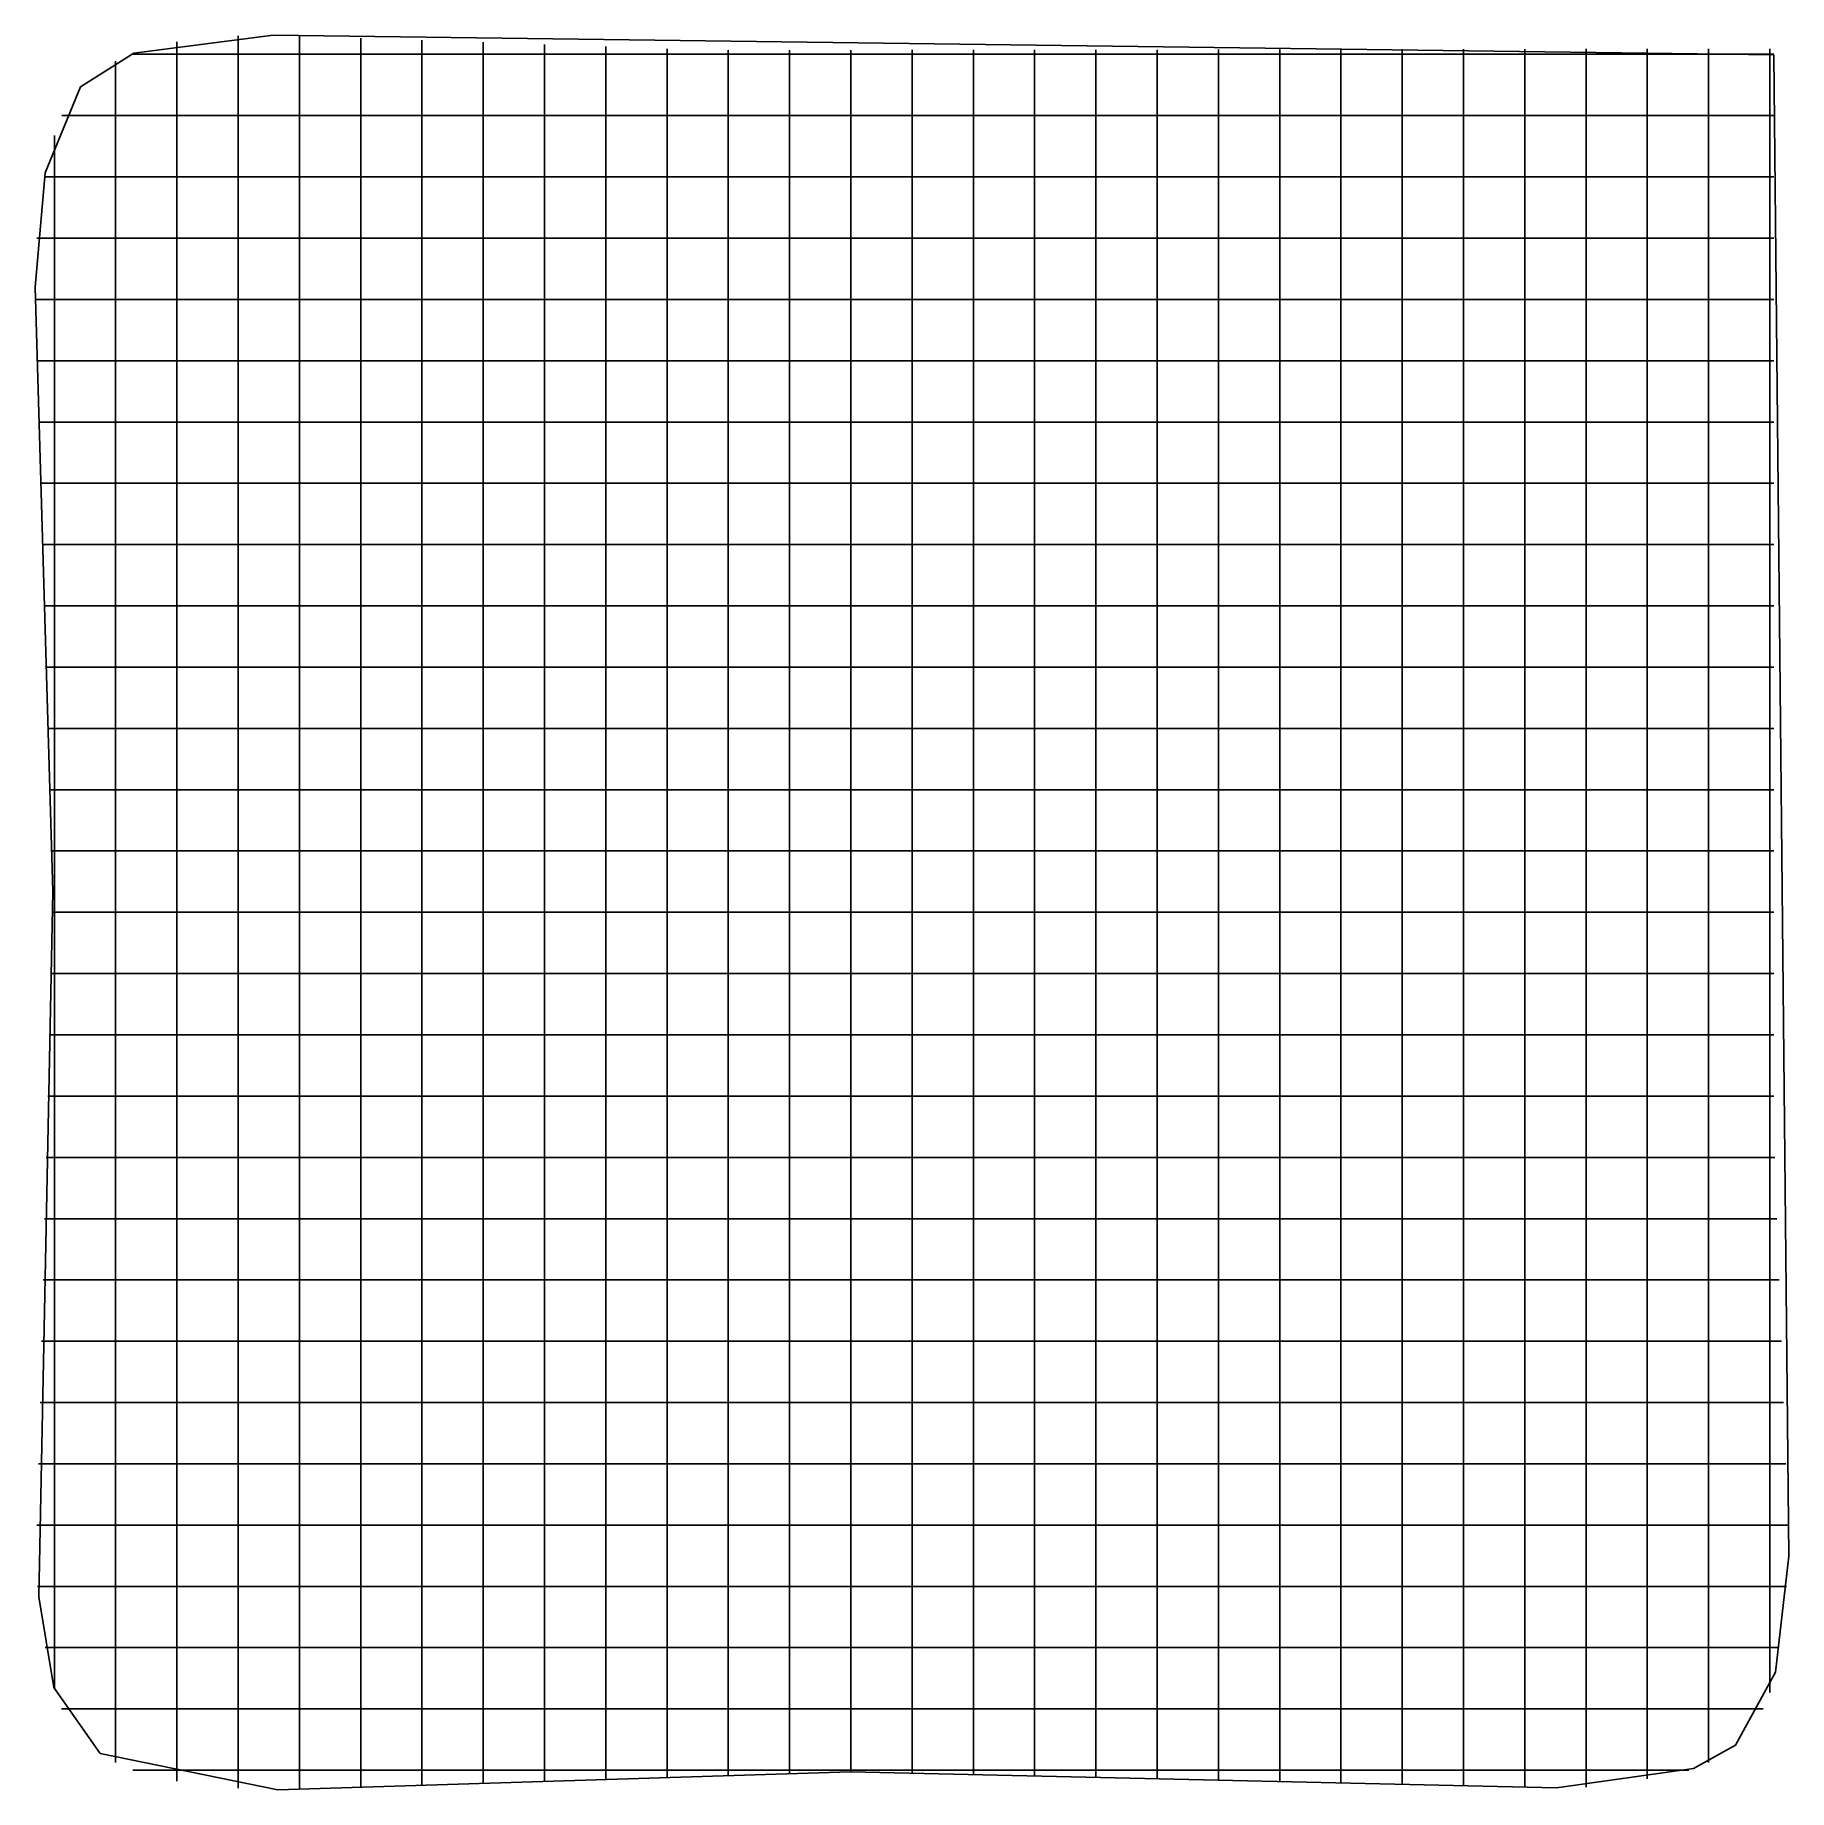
# Model space of a CAD drawing. Extents: x 0.4 to 14.7, y 0.4 to 14.7.
import ezdxf

# ---------------------------------------------------------------- set-up
doc = ezdxf.new("R2010")
doc.units = 0

msp = doc.modelspace()

# ---------------------------------------------------------------- linework, layer by layer
for p, q in [((2.37806, 14.749026), (1.242018, 14.601585)), ((2.37806, 14.749026), (1.242018, 14.601585)), ((14.62622, 14.587785), (2.37806, 14.749026)), ((14.62622, 14.587785), (2.37806, 14.749026)), ((1.592849, 14.545), (1.592849, 14.695)), ((2.092849, 14.743), (2.092849, 14.744)), ((2.092849, 14.593), (2.092849, 14.743)), ((2.592849, 14.592), (2.592849, 14.742)), ((3.092849, 14.574), (3.092849, 14.724)), ((3.592849, 14.557), (3.592849, 14.707)), ((4.092849, 14.6895), (4.092849, 14.69)), ((4.092849, 14.5395), (4.092849, 14.6895)), ((4.592849, 14.522), (4.592849, 14.672)), ((5.092849, 14.505), (5.092849, 14.655)), ((5.592849, 14.487), (5.592849, 14.637)), ((6.092849, 14.475), (6.092849, 14.625)), ((6.592849, 14.476), (6.592849, 14.626)), ((7.092849, 14.477), (7.092849, 14.627)), ((7.592849, 14.478), (7.592849, 14.628)), ((8.092849, 14.478), (8.092849, 14.628)), ((8.592849, 14.479), (8.592849, 14.629)), ((9.092849, 14.48), (9.092849, 14.63)), ((9.592849, 14.48), (9.592849, 14.63)), ((10.092849, 14.481), (10.092849, 14.631)), ((10.592849, 14.482), (10.592849, 14.632)), ((11.092849, 14.483), (11.092849, 14.633)), ((11.592849, 14.483), (11.592849, 14.633)), ((12.092849, 14.484), (12.092849, 14.634)), ((12.592849, 14.485), (12.592849, 14.635)), ((13.092849, 14.6355), (13.092849, 14.636)), ((13.092849, 14.486), (13.092849, 14.6355)), ((13.592849, 14.486), (13.592849, 14.636)), ((14.092849, 14.487), (14.092849, 14.637)), ((14.592849, 14.488), (14.592849, 14.638)), ((1.242018, 14.601585), (0.806959, 14.325752)), ((1.242018, 14.601585), (0.806959, 14.325752)), ((1.092849, 14.5365), (1.092849, 14.537)), ((1.092849, 14.3865), (1.092849, 14.5365)), ((1.221, 14.592238), (1.371, 14.592238)), ((1.221, 14.592238), (1.371, 14.592238)), ((1.371, 14.592238), (1.6235, 14.592238)), ((1.592849, 13.8995), (1.592849, 14.545)), ((1.6235, 14.592238), (1.7735, 14.592238)), ((1.7735, 14.592238), (2.5235, 14.592238)), ((2.092849, 13.8945), (2.092849, 14.593)), ((2.5235, 14.592238), (3.2735, 14.592238)), ((2.592849, 13.8895), (2.592849, 14.592)), ((3.092849, 13.8885), (3.092849, 14.574)), ((3.2735, 14.592238), (3.4235, 14.592238)), ((3.4235, 14.592238), (3.5735, 14.592238)), ((3.5735, 14.592238), (4.3235, 14.592238)), ((3.592849, 13.888), (3.592849, 14.557)), ((4.092849, 13.8865), (4.092849, 14.5395)), ((4.3235, 14.592238), (5.0735, 14.592238)), ((4.592849, 13.886), (4.592849, 14.522)), ((5.0735, 14.592238), (5.2235, 14.592238)), ((5.092849, 13.8855), (5.092849, 14.505)), ((5.2235, 14.592238), (5.3735, 14.592238)), ((5.3735, 14.592238), (5.7975, 14.592238)), ((5.592849, 13.8845), (5.592849, 14.487)), ((5.7975, 14.592238), (5.9475, 14.592238)), ((5.9475, 14.592238), (6.6975, 14.592238)), ((6.092849, 13.8865), (6.092849, 14.475)), ((6.592849, 13.8945), (6.592849, 14.476)), ((6.6975, 14.592238), (7.4475, 14.592238)), ((7.092849, 13.903), (7.092849, 14.477)), ((7.4475, 14.592238), (7.5975, 14.592238)), ((7.592849, 13.9015), (7.592849, 14.478)), ((7.5975, 14.592238), (7.7475, 14.592238)), ((7.7475, 14.592238), (8.4975, 14.592238)), ((8.092849, 13.8955), (8.092849, 14.478)), ((8.4975, 14.592238), (9.2475, 14.592238)), ((8.592849, 13.89), (8.592849, 14.479)), ((9.092849, 13.8845), (9.092849, 14.48)), ((9.2475, 14.592238), (9.3975, 14.592238)), ((9.3975, 14.592238), (9.5475, 14.592238)), ((9.5475, 14.592238), (10.2975, 14.592238)), ((9.592849, 13.8785), (9.592849, 14.48)), ((10.092849, 13.873), (10.092849, 14.481)), ((10.2975, 14.592238), (11.0475, 14.592238)), ((10.592849, 13.8675), (10.592849, 14.482)), ((11.0475, 14.592238), (11.1975, 14.592238)), ((11.092849, 13.862), (11.092849, 14.483)), ((11.1975, 14.592238), (11.3475, 14.592238)), ((11.3475, 14.592238), (12.0975, 14.592238)), ((11.592849, 13.856), (11.592849, 14.483)), ((12.092849, 13.8505), (12.092849, 14.484)), ((12.0975, 14.592238), (12.8475, 14.592238)), ((12.592849, 13.845), (12.592849, 14.485)), ((12.8475, 14.592238), (12.9975, 14.592238)), ((12.9975, 14.592238), (13.1475, 14.592238)), ((13.092849, 13.8455), (13.092849, 14.486)), ((13.1475, 14.592238), (13.8975, 14.592238)), ((13.592849, 13.8795), (13.592849, 14.486)), ((13.8975, 14.592238), (14.476, 14.592238)), ((14.092849, 13.9455), (14.092849, 14.487)), ((14.476, 14.592238), (14.626, 14.592238)), ((14.592849, 14.232), (14.592849, 14.488)), ((14.748284, 2.338178), (14.62622, 14.587785)), ((14.748284, 2.338178), (14.62622, 14.587785)), ((0.806959, 14.325752), (0.51677, 13.625364)), ((0.806959, 14.325752), (0.51677, 13.625364)), ((1.092849, 13.895), (1.092849, 14.3865)), ((14.592849, 14.0825), (14.592849, 14.232)), ((0.654, 14.092238), (0.804, 14.092238)), ((0.654, 14.092238), (0.804, 14.092238)), ((0.804, 14.092238), (1.34, 14.092238)), ((1.34, 14.092238), (2.09, 14.092238)), ((2.09, 14.092238), (2.24, 14.092238)), ((2.24, 14.092238), (2.39, 14.092238)), ((2.39, 14.092238), (3.14, 14.092238)), ((3.14, 14.092238), (3.89, 14.092238)), ((3.89, 14.092238), (4.04, 14.092238)), ((4.04, 14.092238), (4.19, 14.092238)), ((4.19, 14.092238), (4.94, 14.092238)), ((4.94, 14.092238), (5.69, 14.092238)), ((5.69, 14.092238), (5.84, 14.092238)), ((5.84, 14.092238), (5.99, 14.092238)), ((5.99, 14.092238), (6.74, 14.092238)), ((6.74, 14.092238), (7.49, 14.092238)), ((7.49, 14.092238), (7.64, 14.092238)), ((7.64, 14.092238), (7.79, 14.092238)), ((7.79, 14.092238), (8.54, 14.092238)), ((8.54, 14.092238), (9.29, 14.092238)), ((9.29, 14.092238), (9.44, 14.092238)), ((9.44, 14.092238), (9.59, 14.092238)), ((9.59, 14.092238), (10.34, 14.092238)), ((10.34, 14.092238), (11.09, 14.092238)), ((11.09, 14.092238), (11.24, 14.092238)), ((11.24, 14.092238), (11.39, 14.092238)), ((11.39, 14.092238), (12.14, 14.092238)), ((12.14, 14.092238), (12.89, 14.092238)), ((12.89, 14.092238), (13.04, 14.092238)), ((13.04, 14.092238), (13.19, 14.092238)), ((13.19, 14.092238), (13.94, 14.092238)), ((13.94, 14.092238), (14.476, 14.092238)), ((14.476, 14.092238), (14.626, 14.092238)), ((14.592849, 13.3325), (14.592849, 14.0825)), ((0.592849, 13.891512), (0.592849, 13.929)), ((0.592849, 13.741464), (0.592849, 13.891512)), ((1.092849, 13.145), (1.092849, 13.895)), ((1.592849, 13.1495), (1.592849, 13.8995)), ((2.092849, 13.1445), (2.092849, 13.8945)), ((2.592849, 13.139), (2.592849, 13.8895)), ((3.092849, 13.1385), (3.092849, 13.8885)), ((3.592849, 13.138), (3.592849, 13.888)), ((6.592849, 13.1445), (6.592849, 13.8945)), ((7.092849, 13.153), (7.092849, 13.903)), ((7.592849, 13.151), (7.592849, 13.9015)), ((8.092849, 13.1455), (8.092849, 13.8955)), ((8.592849, 13.14), (8.592849, 13.89)), ((14.092849, 13.1955), (14.092849, 13.9455)), ((4.092849, 13.1365), (4.092849, 13.8865)), ((4.592849, 13.136), (4.592849, 13.886)), ((5.092849, 13.1355), (5.092849, 13.8855)), ((5.592849, 13.1345), (5.592849, 13.8845)), ((6.092849, 13.1365), (6.092849, 13.8865)), ((9.092849, 13.1345), (9.092849, 13.8845)), ((9.592849, 13.1285), (9.592849, 13.8785)), ((10.092849, 13.123), (10.092849, 13.873)), ((10.592849, 13.1175), (10.592849, 13.8675)), ((11.092849, 13.1115), (11.092849, 13.862)), ((11.592849, 13.106), (11.592849, 13.856)), ((12.092849, 13.1005), (12.092849, 13.8505)), ((12.592849, 13.095), (12.592849, 13.845)), ((13.092849, 13.095), (13.092849, 13.8455)), ((13.592849, 13.1295), (13.592849, 13.8795)), ((0.51677, 13.625364), (0.435488, 12.69149)), ((0.51677, 13.625364), (0.435488, 12.69149)), ((0.592849, 12.9915), (0.592849, 13.741464)), ((0.511, 13.592238), (0.661, 13.592238)), ((0.511, 13.592238), (0.661, 13.592238)), ((0.661, 13.592238), (1.2685, 13.592238)), ((1.2685, 13.592238), (2.0185, 13.592238)), ((2.0185, 13.592238), (2.1685, 13.592238)), ((2.1685, 13.592238), (2.3185, 13.592238)), ((2.3185, 13.592238), (3.0685, 13.592238)), ((3.0685, 13.592238), (3.8185, 13.592238)), ((3.8185, 13.592238), (3.9685, 13.592238)), ((3.9685, 13.592238), (4.1185, 13.592238)), ((4.1185, 13.592238), (4.8685, 13.592238)), ((4.8685, 13.592238), (5.6185, 13.592238)), ((5.6185, 13.592238), (5.7685, 13.592238)), ((5.7685, 13.592238), (5.9185, 13.592238)), ((5.9185, 13.592238), (6.6685, 13.592238)), ((6.6685, 13.592238), (7.4185, 13.592238)), ((7.4185, 13.592238), (7.5685, 13.592238)), ((7.5685, 13.592238), (7.7185, 13.592238)), ((7.7185, 13.592238), (8.4685, 13.592238)), ((8.4685, 13.592238), (9.2185, 13.592238)), ((9.2185, 13.592238), (9.3685, 13.592238)), ((9.3685, 13.592238), (9.5185, 13.592238)), ((9.5185, 13.592238), (10.2685, 13.592238)), ((10.2685, 13.592238), (11.0185, 13.592238)), ((11.0185, 13.592238), (11.1685, 13.592238)), ((11.1685, 13.592238), (11.3185, 13.592238)), ((11.3185, 13.592238), (12.0685, 13.592238)), ((12.0685, 13.592238), (12.8185, 13.592238)), ((12.8185, 13.592238), (12.9685, 13.592238)), ((12.9685, 13.592238), (13.1185, 13.592238)), ((13.1185, 13.592238), (13.8685, 13.592238)), ((13.8685, 13.592238), (14.476, 13.592238)), ((14.476, 13.592238), (14.626, 13.592238)), ((14.592849, 12.582), (14.592849, 13.3325)), ((14.092849, 13.0455), (14.092849, 13.1955)), ((0.451, 13.092238), (0.601, 13.092238)), ((0.451, 13.092238), (0.601, 13.092238)), ((0.601, 13.092238), (1.2385, 13.092238)), ((1.092849, 12.995), (1.092849, 13.145)), ((1.2385, 13.092238), (1.9885, 13.092238)), ((1.592849, 12.9995), (1.592849, 13.1495)), ((1.9885, 13.092238), (2.1385, 13.092238)), ((2.092849, 12.995), (2.092849, 13.1445)), ((2.1385, 13.092238), (2.2885, 13.092238)), ((2.2885, 13.092238), (3.0385, 13.092238)), ((2.592849, 12.989), (2.592849, 13.139)), ((3.0385, 13.092238), (3.7885, 13.092238)), ((3.092849, 12.9885), (3.092849, 13.1385)), ((3.592849, 12.988), (3.592849, 13.138)), ((3.7885, 13.092238), (3.9385, 13.092238)), ((3.9385, 13.092238), (4.0885, 13.092238)), ((4.0885, 13.092238), (4.8385, 13.092238)), ((4.092849, 12.987), (4.092849, 13.1365)), ((4.592849, 12.986), (4.592849, 13.136)), ((4.8385, 13.092238), (5.5885, 13.092238)), ((5.092849, 12.9855), (5.092849, 13.1355)), ((5.5885, 13.092238), (5.7385, 13.092238)), ((5.592849, 12.9845), (5.592849, 13.1345)), ((5.7385, 13.092238), (5.8885, 13.092238)), ((5.8885, 13.092238), (6.6385, 13.092238)), ((6.092849, 12.9865), (6.092849, 13.1365)), ((6.592849, 12.995), (6.592849, 13.1445)), ((6.6385, 13.092238), (7.3885, 13.092238)), ((7.092849, 13.003), (7.092849, 13.153)), ((7.3885, 13.092238), (7.5385, 13.092238)), ((7.5385, 13.092238), (7.6885, 13.092238)), ((7.592849, 13.001), (7.592849, 13.151)), ((7.6885, 13.092238), (8.4385, 13.092238)), ((8.092849, 12.9955), (8.092849, 13.1455)), ((8.4385, 13.092238), (9.1885, 13.092238)), ((8.592849, 12.99), (8.592849, 13.14)), ((9.092849, 12.9845), (9.092849, 13.1345)), ((9.1885, 13.092238), (9.3385, 13.092238)), ((9.3385, 13.092238), (9.4885, 13.092238)), ((9.4885, 13.092238), (10.2385, 13.092238)), ((9.592849, 12.9785), (9.592849, 13.1285)), ((10.092849, 12.973), (10.092849, 13.123)), ((10.2385, 13.092238), (10.9885, 13.092238)), ((10.592849, 12.9675), (10.592849, 13.1175)), ((10.9885, 13.092238), (11.1385, 13.092238)), ((11.092849, 12.9615), (11.092849, 13.1115)), ((11.1385, 13.092238), (11.2885, 13.092238)), ((11.2885, 13.092238), (12.0385, 13.092238)), ((11.592849, 12.956), (11.592849, 13.106)), ((12.0385, 13.092238), (12.7885, 13.092238)), ((12.092849, 12.9505), (12.092849, 13.1005)), ((12.592849, 12.945), (12.592849, 13.095)), ((12.7885, 13.092238), (12.9385, 13.092238)), ((12.9385, 13.092238), (13.0885, 13.092238)), ((13.0885, 13.092238), (13.8385, 13.092238)), ((13.092849, 12.945), (13.092849, 13.095)), ((13.592849, 12.9795), (13.592849, 13.1295)), ((13.8385, 13.092238), (14.476, 13.092238)), ((14.092849, 12.8955), (14.092849, 13.0455)), ((14.476, 13.092238), (14.626, 13.092238)), ((0.592849, 12.2415), (0.592849, 12.9915)), ((1.092849, 12.845), (1.092849, 12.995)), ((1.592849, 12.8495), (1.592849, 12.9995)), ((2.092849, 12.845), (2.092849, 12.995)), ((2.592849, 12.8395), (2.592849, 12.989)), ((3.092849, 12.8385), (3.092849, 12.9885)), ((3.592849, 12.838), (3.592849, 12.988)), ((4.092849, 12.837), (4.092849, 12.987)), ((4.592849, 12.836), (4.592849, 12.986)), ((5.092849, 12.8355), (5.092849, 12.9855)), ((5.592849, 12.8345), (5.592849, 12.9845)), ((6.092849, 12.8365), (6.092849, 12.9865)), ((6.592849, 12.845), (6.592849, 12.995)), ((7.092849, 12.853), (7.092849, 13.003)), ((7.592849, 12.8515), (7.592849, 13.001)), ((8.092849, 12.8455), (8.092849, 12.9955)), ((8.592849, 12.84), (8.592849, 12.99)), ((9.092849, 12.8345), (9.092849, 12.9845)), ((9.592849, 12.8285), (9.592849, 12.9785)), ((10.092849, 12.823), (10.092849, 12.973)), ((10.592849, 12.8175), (10.592849, 12.9675)), ((11.092849, 12.812), (11.092849, 12.9615)), ((11.592849, 12.806), (11.592849, 12.956)), ((12.092849, 12.8005), (12.092849, 12.9505)), ((12.592849, 12.795), (12.592849, 12.945)), ((13.092849, 12.7955), (13.092849, 12.945)), ((13.592849, 12.8295), (13.592849, 12.9795)), ((14.092849, 12.1455), (14.092849, 12.8955)), ((1.092849, 12.095), (1.092849, 12.845)), ((1.592849, 12.0995), (1.592849, 12.8495)), ((2.092849, 12.0945), (2.092849, 12.845)), ((2.592849, 12.0895), (2.592849, 12.8395)), ((3.092849, 12.0885), (3.092849, 12.8385)), ((3.592849, 12.088), (3.592849, 12.838)), ((4.092849, 12.0865), (4.092849, 12.837)), ((4.592849, 12.086), (4.592849, 12.836)), ((5.092849, 12.0855), (5.092849, 12.8355)), ((5.592849, 12.0845), (5.592849, 12.8345)), ((6.092849, 12.0865), (6.092849, 12.8365)), ((6.592849, 12.0945), (6.592849, 12.845)), ((7.092849, 12.103), (7.092849, 12.853)), ((7.592849, 12.1015), (7.592849, 12.8515)), ((8.092849, 12.0955), (8.092849, 12.8455)), ((8.592849, 12.09), (8.592849, 12.84)), ((9.092849, 12.0845), (9.092849, 12.8345)), ((9.592849, 12.0785), (9.592849, 12.8285)), ((10.092849, 12.073), (10.092849, 12.823)), ((10.592849, 12.0675), (10.592849, 12.8175)), ((11.092849, 12.062), (11.092849, 12.812)), ((11.592849, 12.056), (11.592849, 12.806)), ((12.092849, 12.0505), (12.092849, 12.8005)), ((12.592849, 12.045), (12.592849, 12.795)), ((13.092849, 12.0455), (13.092849, 12.7955)), ((13.592849, 12.0795), (13.592849, 12.8295)), ((0.435488, 12.69149), (0.580793, 7.76051)), ((0.435488, 12.69149), (0.580793, 7.76051)), ((0.438, 12.592238), (0.588, 12.592238)), ((0.438, 12.592238), (0.588, 12.592238)), ((0.588, 12.592238), (1.232, 12.592238)), ((1.232, 12.592238), (1.982, 12.592238)), ((1.982, 12.592238), (2.132, 12.592238)), ((2.132, 12.592238), (2.282, 12.592238)), ((2.282, 12.592238), (3.032, 12.592238)), ((3.032, 12.592238), (3.782, 12.592238)), ((3.782, 12.592238), (3.932, 12.592238)), ((3.932, 12.592238), (4.082, 12.592238)), ((4.082, 12.592238), (4.832, 12.592238)), ((4.832, 12.592238), (5.582, 12.592238)), ((5.582, 12.592238), (5.732, 12.592238)), ((5.732, 12.592238), (5.882, 12.592238)), ((5.882, 12.592238), (6.632, 12.592238)), ((6.632, 12.592238), (7.382, 12.592238)), ((7.382, 12.592238), (7.532, 12.592238)), ((7.532, 12.592238), (7.682, 12.592238)), ((7.682, 12.592238), (8.432, 12.592238)), ((8.432, 12.592238), (9.182, 12.592238)), ((9.182, 12.592238), (9.332, 12.592238)), ((9.332, 12.592238), (9.482, 12.592238)), ((9.482, 12.592238), (10.232, 12.592238)), ((10.232, 12.592238), (10.982, 12.592238)), ((10.982, 12.592238), (11.132, 12.592238)), ((11.132, 12.592238), (11.282, 12.592238)), ((11.282, 12.592238), (12.032, 12.592238)), ((12.032, 12.592238), (12.782, 12.592238)), ((12.782, 12.592238), (12.932, 12.592238)), ((12.932, 12.592238), (13.082, 12.592238)), ((13.082, 12.592238), (13.832, 12.592238)), ((13.832, 12.592238), (14.476, 12.592238)), ((14.476, 12.592238), (14.626, 12.592238)), ((14.592849, 12.432), (14.592849, 12.582)), ((14.592849, 12.2825), (14.592849, 12.432)), ((0.592849, 12.0915), (0.592849, 12.2415)), ((14.592849, 11.5325), (14.592849, 12.2825)), ((0.453, 12.092238), (0.603, 12.092238)), ((0.453, 12.092238), (0.603, 12.092238)), ((0.592849, 11.9415), (0.592849, 12.0915)), ((0.603, 12.092238), (1.2395, 12.092238)), ((1.092849, 11.345), (1.092849, 12.095)), ((1.2395, 12.092238), (1.9895, 12.092238)), ((1.592849, 11.3495), (1.592849, 12.0995)), ((1.9895, 12.092238), (2.1395, 12.092238)), ((2.092849, 11.3445), (2.092849, 12.0945)), ((2.1395, 12.092238), (2.2895, 12.092238)), ((2.2895, 12.092238), (3.0395, 12.092238)), ((2.592849, 11.339), (2.592849, 12.0895)), ((3.0395, 12.092238), (3.7895, 12.092238)), ((3.092849, 11.3385), (3.092849, 12.0885)), ((3.592849, 11.338), (3.592849, 12.088)), ((3.7895, 12.092238), (3.9395, 12.092238)), ((3.9395, 12.092238), (4.0895, 12.092238)), ((4.0895, 12.092238), (4.8395, 12.092238)), ((4.092849, 11.3365), (4.092849, 12.0865)), ((4.592849, 11.336), (4.592849, 12.086)), ((4.8395, 12.092238), (5.5895, 12.092238)), ((5.092849, 11.3355), (5.092849, 12.0855)), ((5.5895, 12.092238), (5.7395, 12.092238)), ((5.592849, 11.3345), (5.592849, 12.0845)), ((5.7395, 12.092238), (5.8895, 12.092238)), ((5.8895, 12.092238), (6.6395, 12.092238)), ((6.092849, 11.3365), (6.092849, 12.0865)), ((6.592849, 11.3445), (6.592849, 12.0945)), ((6.6395, 12.092238), (7.3895, 12.092238)), ((7.092849, 11.353), (7.092849, 12.103)), ((7.3895, 12.092238), (7.5395, 12.092238)), ((7.5395, 12.092238), (7.6895, 12.092238)), ((7.592849, 11.351), (7.592849, 12.1015)), ((7.6895, 12.092238), (8.4395, 12.092238)), ((8.092849, 11.3455), (8.092849, 12.0955)), ((8.4395, 12.092238), (9.1895, 12.092238)), ((8.592849, 11.34), (8.592849, 12.09)), ((9.092849, 11.3345), (9.092849, 12.0845)), ((9.1895, 12.092238), (9.3395, 12.092238)), ((9.3395, 12.092238), (9.4895, 12.092238)), ((9.4895, 12.092238), (10.2395, 12.092238)), ((9.592849, 11.3285), (9.592849, 12.0785)), ((10.092849, 11.323), (10.092849, 12.073)), ((10.2395, 12.092238), (10.9895, 12.092238)), ((10.592849, 11.3175), (10.592849, 12.0675)), ((10.9895, 12.092238), (11.1395, 12.092238)), ((11.092849, 11.3115), (11.092849, 12.062)), ((11.1395, 12.092238), (11.2895, 12.092238)), ((11.2895, 12.092238), (12.0395, 12.092238)), ((11.592849, 11.306), (11.592849, 12.056)), ((12.0395, 12.092238), (12.7895, 12.092238)), ((12.092849, 11.3005), (12.092849, 12.0505)), ((12.592849, 11.295), (12.592849, 12.045)), ((12.7895, 12.092238), (12.9395, 12.092238)), ((12.9395, 12.092238), (13.0895, 12.092238)), ((13.0895, 12.092238), (13.8395, 12.092238)), ((13.092849, 11.295), (13.092849, 12.0455)), ((13.592849, 11.3295), (13.592849, 12.0795)), ((13.8395, 12.092238), (14.476, 12.092238)), ((14.092849, 11.3955), (14.092849, 12.1455)), ((14.476, 12.092238), (14.626, 12.092238)), ((0.592849, 11.1915), (0.592849, 11.9415)), ((0.468, 11.592238), (0.618, 11.592238)), ((0.468, 11.592238), (0.618, 11.592238)), ((0.618, 11.592238), (1.247, 11.592238)), ((1.247, 11.592238), (1.997, 11.592238)), ((1.997, 11.592238), (2.147, 11.592238)), ((2.147, 11.592238), (2.297, 11.592238)), ((2.297, 11.592238), (3.047, 11.592238)), ((3.047, 11.592238), (3.797, 11.592238)), ((3.797, 11.592238), (3.947, 11.592238)), ((3.947, 11.592238), (4.097, 11.592238)), ((4.097, 11.592238), (4.847, 11.592238)), ((4.847, 11.592238), (5.597, 11.592238)), ((5.597, 11.592238), (5.747, 11.592238)), ((5.747, 11.592238), (5.897, 11.592238)), ((5.897, 11.592238), (6.647, 11.592238)), ((6.647, 11.592238), (7.397, 11.592238)), ((7.397, 11.592238), (7.547, 11.592238)), ((7.547, 11.592238), (7.697, 11.592238)), ((7.697, 11.592238), (8.447, 11.592238)), ((8.447, 11.592238), (9.197, 11.592238)), ((9.197, 11.592238), (9.347, 11.592238)), ((9.347, 11.592238), (9.497, 11.592238)), ((9.497, 11.592238), (10.247, 11.592238)), ((10.247, 11.592238), (10.997, 11.592238)), ((10.997, 11.592238), (11.147, 11.592238)), ((11.147, 11.592238), (11.297, 11.592238)), ((11.297, 11.592238), (12.047, 11.592238)), ((12.047, 11.592238), (12.797, 11.592238)), ((12.797, 11.592238), (12.947, 11.592238)), ((12.947, 11.592238), (13.097, 11.592238)), ((13.097, 11.592238), (13.847, 11.592238)), ((13.847, 11.592238), (14.476, 11.592238)), ((14.476, 11.592238), (14.626, 11.592238)), ((14.592849, 10.782), (14.592849, 11.5325)), ((1.092849, 11.195), (1.092849, 11.345)), ((1.592849, 11.1995), (1.592849, 11.3495)), ((2.092849, 11.195), (2.092849, 11.3445)), ((2.592849, 11.189), (2.592849, 11.339)), ((3.092849, 11.1885), (3.092849, 11.3385)), ((3.592849, 11.188), (3.592849, 11.338)), ((4.092849, 11.187), (4.092849, 11.3365)), ((4.592849, 11.186), (4.592849, 11.336)), ((5.092849, 11.1855), (5.092849, 11.3355)), ((5.592849, 11.1845), (5.592849, 11.3345)), ((6.092849, 11.1865), (6.092849, 11.3365)), ((6.592849, 11.195), (6.592849, 11.3445)), ((7.092849, 11.203), (7.092849, 11.353)), ((7.592849, 11.201), (7.592849, 11.351)), ((8.092849, 11.1955), (8.092849, 11.3455)), ((8.592849, 11.19), (8.592849, 11.34)), ((9.092849, 11.1845), (9.092849, 11.3345)), ((9.592849, 11.1785), (9.592849, 11.3285)), ((10.092849, 11.173), (10.092849, 11.323)), ((10.592849, 11.1675), (10.592849, 11.3175)), ((11.092849, 11.1615), (11.092849, 11.3115)), ((13.592849, 11.1795), (13.592849, 11.3295)), ((14.092849, 11.2455), (14.092849, 11.3955)), ((0.592849, 10.4415), (0.592849, 11.1915)), ((1.092849, 11.045), (1.092849, 11.195)), ((1.592849, 11.0495), (1.592849, 11.1995)), ((2.092849, 11.045), (2.092849, 11.195)), ((2.592849, 11.0395), (2.592849, 11.189)), ((3.092849, 11.0385), (3.092849, 11.1885)), ((3.592849, 11.038), (3.592849, 11.188)), ((4.092849, 11.037), (4.092849, 11.187)), ((4.592849, 11.036), (4.592849, 11.186)), ((5.092849, 11.0355), (5.092849, 11.1855)), ((5.592849, 11.0345), (5.592849, 11.1845)), ((6.092849, 11.0365), (6.092849, 11.1865)), ((6.592849, 11.045), (6.592849, 11.195)), ((7.092849, 11.053), (7.092849, 11.203)), ((7.592849, 11.0515), (7.592849, 11.201)), ((8.092849, 11.0455), (8.092849, 11.1955)), ((8.592849, 11.04), (8.592849, 11.19)), ((9.092849, 11.0345), (9.092849, 11.1845)), ((9.592849, 11.0285), (9.592849, 11.1785)), ((10.092849, 11.023), (10.092849, 11.173)), ((11.592849, 11.156), (11.592849, 11.306)), ((12.092849, 11.1505), (12.092849, 11.3005)), ((12.592849, 11.145), (12.592849, 11.295)), ((13.092849, 11.145), (13.092849, 11.295)), ((13.592849, 11.0295), (13.592849, 11.1795)), ((14.092849, 11.0955), (14.092849, 11.2455)), ((0.484, 11.092238), (0.634, 11.092238)), ((0.484, 11.092238), (0.634, 11.092238)), ((0.634, 11.092238), (1.255, 11.092238)), ((1.092849, 10.295), (1.092849, 11.045)), ((1.255, 11.092238), (2.005, 11.092238)), ((1.592849, 10.2995), (1.592849, 11.0495)), ((2.005, 11.092238), (2.155, 11.092238)), ((2.092849, 10.2945), (2.092849, 11.045)), ((2.155, 11.092238), (2.305, 11.092238)), ((2.305, 11.092238), (3.055, 11.092238)), ((2.592849, 10.2895), (2.592849, 11.0395)), ((3.055, 11.092238), (3.805, 11.092238)), ((3.092849, 10.2885), (3.092849, 11.0385)), ((3.592849, 10.288), (3.592849, 11.038)), ((3.805, 11.092238), (3.955, 11.092238)), ((3.955, 11.092238), (4.105, 11.092238)), ((4.092849, 10.2865), (4.092849, 11.037)), ((4.105, 11.092238), (4.855, 11.092238)), ((4.592849, 10.286), (4.592849, 11.036)), ((4.855, 11.092238), (5.605, 11.092238)), ((5.092849, 10.2855), (5.092849, 11.0355)), ((5.592849, 10.2845), (5.592849, 11.0345)), ((5.605, 11.092238), (5.755, 11.092238)), ((5.755, 11.092238), (5.905, 11.092238)), ((5.905, 11.092238), (6.655, 11.092238)), ((6.092849, 10.2865), (6.092849, 11.0365)), ((6.592849, 10.2945), (6.592849, 11.045)), ((6.655, 11.092238), (7.405, 11.092238)), ((7.092849, 10.303), (7.092849, 11.053)), ((7.405, 11.092238), (7.555, 11.092238)), ((7.555, 11.092238), (7.705, 11.092238)), ((7.592849, 10.3015), (7.592849, 11.0515)), ((7.705, 11.092238), (8.455, 11.092238)), ((8.092849, 10.2955), (8.092849, 11.0455)), ((8.455, 11.092238), (9.205, 11.092238)), ((8.592849, 10.29), (8.592849, 11.04)), ((9.092849, 10.2845), (9.092849, 11.0345)), ((9.205, 11.092238), (9.355, 11.092238)), ((9.355, 11.092238), (9.505, 11.092238)), ((9.505, 11.092238), (10.255, 11.092238)), ((9.592849, 10.2785), (9.592849, 11.0285)), ((10.255, 11.092238), (11.005, 11.092238)), ((10.592849, 11.0175), (10.592849, 11.1675)), ((11.005, 11.092238), (11.155, 11.092238)), ((11.092849, 11.012), (11.092849, 11.1615)), ((11.155, 11.092238), (11.305, 11.092238)), ((11.305, 11.092238), (12.055, 11.092238)), ((11.592849, 11.006), (11.592849, 11.156)), ((12.055, 11.092238), (12.805, 11.092238)), ((12.092849, 11.0005), (12.092849, 11.1505)), ((12.592849, 10.995), (12.592849, 11.145)), ((12.805, 11.092238), (12.955, 11.092238)), ((12.955, 11.092238), (13.105, 11.092238)), ((13.092849, 10.9955), (13.092849, 11.145)), ((13.105, 11.092238), (13.855, 11.092238)), ((13.592849, 10.2795), (13.592849, 11.0295)), ((13.855, 11.092238), (14.476, 11.092238)), ((14.092849, 10.3455), (14.092849, 11.0955)), ((14.476, 11.092238), (14.626, 11.092238)), ((10.092849, 10.273), (10.092849, 11.023)), ((10.592849, 10.2675), (10.592849, 11.0175)), ((11.092849, 10.262), (11.092849, 11.012)), ((11.592849, 10.256), (11.592849, 11.006)), ((12.092849, 10.2505), (12.092849, 11.0005)), ((12.592849, 10.245), (12.592849, 10.995)), ((13.092849, 10.2455), (13.092849, 10.9955)), ((14.592849, 10.632), (14.592849, 10.782)), ((14.592849, 10.4825), (14.592849, 10.632)), ((0.499, 10.592238), (0.649, 10.592238)), ((0.499, 10.592238), (0.649, 10.592238)), ((0.649, 10.592238), (1.2625, 10.592238)), ((1.2625, 10.592238), (2.0125, 10.592238)), ((2.0125, 10.592238), (2.1625, 10.592238)), ((2.1625, 10.592238), (2.3125, 10.592238)), ((2.3125, 10.592238), (3.0625, 10.592238)), ((3.0625, 10.592238), (3.8125, 10.592238)), ((3.8125, 10.592238), (3.9625, 10.592238)), ((3.9625, 10.592238), (4.1125, 10.592238)), ((4.1125, 10.592238), (4.8625, 10.592238)), ((4.8625, 10.592238), (5.6125, 10.592238)), ((5.6125, 10.592238), (5.7625, 10.592238)), ((5.7625, 10.592238), (5.9125, 10.592238)), ((5.9125, 10.592238), (6.6625, 10.592238)), ((6.6625, 10.592238), (7.4125, 10.592238)), ((7.4125, 10.592238), (7.5625, 10.592238)), ((7.5625, 10.592238), (7.7125, 10.592238)), ((7.7125, 10.592238), (8.4625, 10.592238)), ((8.4625, 10.592238), (9.2125, 10.592238)), ((9.2125, 10.592238), (9.3625, 10.592238)), ((9.3625, 10.592238), (9.5125, 10.592238)), ((9.5125, 10.592238), (10.2625, 10.592238)), ((10.2625, 10.592238), (11.0125, 10.592238)), ((11.0125, 10.592238), (11.1625, 10.592238)), ((11.1625, 10.592238), (11.3125, 10.592238)), ((11.3125, 10.592238), (12.0625, 10.592238)), ((12.0625, 10.592238), (12.8125, 10.592238)), ((12.8125, 10.592238), (12.9625, 10.592238)), ((12.9625, 10.592238), (13.1125, 10.592238)), ((13.1125, 10.592238), (13.8625, 10.592238)), ((13.8625, 10.592238), (14.476, 10.592238)), ((14.476, 10.592238), (14.626, 10.592238)), ((14.592849, 9.7325), (14.592849, 10.4825)), ((0.592849, 10.2915), (0.592849, 10.4415)), ((14.092849, 9.5955), (14.092849, 10.3455)), ((0.592849, 10.1415), (0.592849, 10.2915)), ((1.092849, 9.545), (1.092849, 10.295)), ((1.592849, 9.5495), (1.592849, 10.2995)), ((2.092849, 9.5445), (2.092849, 10.2945)), ((2.592849, 9.539), (2.592849, 10.2895)), ((3.092849, 9.5385), (3.092849, 10.2885)), ((3.592849, 9.538), (3.592849, 10.288)), ((4.092849, 9.5365), (4.092849, 10.2865)), ((4.592849, 9.536), (4.592849, 10.286)), ((5.092849, 9.5355), (5.092849, 10.2855)), ((5.592849, 9.5345), (5.592849, 10.2845)), ((6.092849, 9.5365), (6.092849, 10.2865)), ((6.592849, 9.5445), (6.592849, 10.2945)), ((7.092849, 9.553), (7.092849, 10.303)), ((7.592849, 9.551), (7.592849, 10.3015)), ((8.092849, 9.5455), (8.092849, 10.2955)), ((8.592849, 9.54), (8.592849, 10.29)), ((9.092849, 9.5345), (9.092849, 10.2845)), ((9.592849, 9.5285), (9.592849, 10.2785)), ((10.092849, 9.523), (10.092849, 10.273)), ((10.592849, 9.5175), (10.592849, 10.2675)), ((11.092849, 9.5115), (11.092849, 10.262)), ((11.592849, 9.506), (11.592849, 10.256)), ((12.092849, 9.5005), (12.092849, 10.2505)), ((12.592849, 9.495), (12.592849, 10.245)), ((13.092849, 9.495), (13.092849, 10.2455)), ((13.592849, 9.5295), (13.592849, 10.2795)), ((0.514, 10.092238), (0.664, 10.092238)), ((0.514, 10.092238), (0.664, 10.092238)), ((0.592849, 9.3915), (0.592849, 10.1415)), ((0.664, 10.092238), (1.27, 10.092238)), ((1.27, 10.092238), (2.02, 10.092238)), ((2.02, 10.092238), (2.17, 10.092238)), ((2.17, 10.092238), (2.32, 10.092238)), ((2.32, 10.092238), (3.07, 10.092238)), ((3.07, 10.092238), (3.82, 10.092238)), ((3.82, 10.092238), (3.97, 10.092238)), ((3.97, 10.092238), (4.12, 10.092238)), ((4.12, 10.092238), (4.87, 10.092238)), ((4.87, 10.092238), (5.62, 10.092238)), ((5.62, 10.092238), (5.77, 10.092238)), ((5.77, 10.092238), (5.92, 10.092238)), ((5.92, 10.092238), (6.67, 10.092238)), ((6.67, 10.092238), (7.42, 10.092238)), ((7.42, 10.092238), (7.57, 10.092238)), ((7.57, 10.092238), (7.72, 10.092238)), ((7.72, 10.092238), (8.47, 10.092238)), ((8.47, 10.092238), (9.22, 10.092238)), ((9.22, 10.092238), (9.37, 10.092238)), ((9.37, 10.092238), (9.52, 10.092238)), ((9.52, 10.092238), (10.27, 10.092238)), ((10.27, 10.092238), (11.02, 10.092238)), ((11.02, 10.092238), (11.17, 10.092238)), ((11.17, 10.092238), (11.32, 10.092238)), ((11.32, 10.092238), (12.07, 10.092238)), ((12.07, 10.092238), (12.82, 10.092238)), ((12.82, 10.092238), (12.97, 10.092238)), ((12.97, 10.092238), (13.12, 10.092238)), ((13.12, 10.092238), (13.87, 10.092238)), ((13.87, 10.092238), (14.476, 10.092238)), ((14.476, 10.092238), (14.626, 10.092238)), ((14.092849, 9.4455), (14.092849, 9.5955)), ((14.592849, 8.982), (14.592849, 9.7325)), ((0.529, 9.592238), (0.679, 9.592238)), ((0.529, 9.592238), (0.679, 9.592238)), ((0.679, 9.592238), (1.2775, 9.592238)), ((1.092849, 9.395), (1.092849, 9.545)), ((1.2775, 9.592238), (2.028, 9.592238)), ((1.592849, 9.3995), (1.592849, 9.5495)), ((2.028, 9.592238), (2.178, 9.592238)), ((2.092849, 9.395), (2.092849, 9.5445)), ((2.178, 9.592238), (2.3275, 9.592238)), ((2.3275, 9.592238), (3.0775, 9.592238)), ((2.592849, 9.389), (2.592849, 9.539)), ((3.0775, 9.592238), (3.828, 9.592238)), ((3.092849, 9.3885), (3.092849, 9.5385)), ((3.592849, 9.388), (3.592849, 9.538)), ((3.828, 9.592238), (3.978, 9.592238)), ((3.978, 9.592238), (4.1275, 9.592238)), ((4.092849, 9.387), (4.092849, 9.5365)), ((4.1275, 9.592238), (4.8775, 9.592238)), ((4.592849, 9.386), (4.592849, 9.536)), ((4.8775, 9.592238), (5.628, 9.592238)), ((5.092849, 9.3855), (5.092849, 9.5355)), ((5.592849, 9.3845), (5.592849, 9.5345)), ((5.628, 9.592238), (5.778, 9.592238)), ((5.778, 9.592238), (5.9275, 9.592238)), ((5.9275, 9.592238), (6.6775, 9.592238)), ((6.092849, 9.3865), (6.092849, 9.5365)), ((6.592849, 9.395), (6.592849, 9.5445)), ((6.6775, 9.592238), (7.428, 9.592238)), ((7.092849, 9.403), (7.092849, 9.553)), ((7.428, 9.592238), (7.578, 9.592238)), ((7.578, 9.592238), (7.7275, 9.592238)), ((7.592849, 9.401), (7.592849, 9.551)), ((7.7275, 9.592238), (8.4775, 9.592238)), ((8.092849, 9.3955), (8.092849, 9.5455)), ((8.4775, 9.592238), (9.228, 9.592238)), ((8.592849, 9.39), (8.592849, 9.54)), ((9.092849, 9.3845), (9.092849, 9.5345)), ((9.228, 9.592238), (9.378, 9.592238)), ((9.378, 9.592238), (9.5275, 9.592238)), ((9.5275, 9.592238), (10.2775, 9.592238)), ((9.592849, 9.3785), (9.592849, 9.5285)), ((10.092849, 9.373), (10.092849, 9.523)), ((10.2775, 9.592238), (11.028, 9.592238)), ((10.592849, 9.3675), (10.592849, 9.5175)), ((11.028, 9.592238), (11.178, 9.592238)), ((11.092849, 9.3615), (11.092849, 9.5115)), ((11.178, 9.592238), (11.3275, 9.592238)), ((11.3275, 9.592238), (12.0775, 9.592238)), ((11.592849, 9.356), (11.592849, 9.506)), ((12.0775, 9.592238), (12.828, 9.592238)), ((12.092849, 9.3505), (12.092849, 9.5005)), ((12.592849, 9.345), (12.592849, 9.495)), ((12.828, 9.592238), (12.978, 9.592238)), ((12.978, 9.592238), (13.1275, 9.592238)), ((13.092849, 9.345), (13.092849, 9.495)), ((13.1275, 9.592238), (13.8775, 9.592238)), ((13.592849, 9.3795), (13.592849, 9.5295)), ((13.8775, 9.592238), (14.476, 9.592238)), ((14.476, 9.592238), (14.626, 9.592238)), ((0.592849, 8.6415), (0.592849, 9.3915)), ((1.092849, 9.245), (1.092849, 9.395)), ((1.592849, 9.2495), (1.592849, 9.3995)), ((2.092849, 9.245), (2.092849, 9.395)), ((2.592849, 9.2395), (2.592849, 9.389)), ((3.092849, 9.2385), (3.092849, 9.3885)), ((3.592849, 9.238), (3.592849, 9.388)), ((4.092849, 9.237), (4.092849, 9.387)), ((4.592849, 9.236), (4.592849, 9.386)), ((5.092849, 9.2355), (5.092849, 9.3855)), ((5.592849, 9.2345), (5.592849, 9.3845)), ((6.092849, 9.2365), (6.092849, 9.3865)), ((6.592849, 9.245), (6.592849, 9.395)), ((7.092849, 9.253), (7.092849, 9.403)), ((7.592849, 9.2515), (7.592849, 9.401)), ((8.092849, 9.2455), (8.092849, 9.3955)), ((8.592849, 9.24), (8.592849, 9.39)), ((9.092849, 9.2345), (9.092849, 9.3845)), ((9.592849, 9.2285), (9.592849, 9.3785)), ((10.092849, 9.223), (10.092849, 9.373)), ((10.592849, 9.2175), (10.592849, 9.3675)), ((11.092849, 9.212), (11.092849, 9.3615)), ((11.592849, 9.206), (11.592849, 9.356)), ((12.092849, 9.2005), (12.092849, 9.3505)), ((12.592849, 9.195), (12.592849, 9.345)), ((13.092849, 9.1955), (13.092849, 9.345)), ((13.592849, 9.2295), (13.592849, 9.3795)), ((14.092849, 9.2955), (14.092849, 9.4455)), ((1.092849, 8.495), (1.092849, 9.245)), ((1.592849, 8.4995), (1.592849, 9.2495)), ((2.092849, 8.4945), (2.092849, 9.245)), ((2.592849, 8.4895), (2.592849, 9.2395)), ((3.092849, 8.4885), (3.092849, 9.2385)), ((3.592849, 8.488), (3.592849, 9.238)), ((4.092849, 8.4865), (4.092849, 9.237)), ((4.592849, 8.486), (4.592849, 9.236)), ((5.092849, 8.4855), (5.092849, 9.2355)), ((5.592849, 8.4845), (5.592849, 9.2345)), ((6.092849, 8.4865), (6.092849, 9.2365)), ((6.592849, 8.4945), (6.592849, 9.245)), ((7.092849, 8.503), (7.092849, 9.253)), ((7.592849, 8.5015), (7.592849, 9.2515)), ((8.092849, 8.4955), (8.092849, 9.2455)), ((8.592849, 8.49), (8.592849, 9.24)), ((9.092849, 8.4845), (9.092849, 9.2345)), ((9.592849, 8.4785), (9.592849, 9.2285)), ((10.092849, 8.473), (10.092849, 9.223)), ((10.592849, 8.4675), (10.592849, 9.2175)), ((11.092849, 8.462), (11.092849, 9.212)), ((11.592849, 8.456), (11.592849, 9.206)), ((12.092849, 8.4505), (12.092849, 9.2005)), ((12.592849, 8.445), (12.592849, 9.195)), ((13.092849, 8.4455), (13.092849, 9.1955)), ((13.592849, 8.4795), (13.592849, 9.2295)), ((14.092849, 8.5455), (14.092849, 9.2955)), ((0.545, 9.092238), (0.695, 9.092238)), ((0.545, 9.092238), (0.695, 9.092238)), ((0.695, 9.092238), (1.2855, 9.092238)), ((1.2855, 9.092238), (2.0355, 9.092238)), ((2.0355, 9.092238), (2.1855, 9.092238)), ((2.1855, 9.092238), (2.3355, 9.092238)), ((2.3355, 9.092238), (3.0855, 9.092238)), ((3.0855, 9.092238), (3.8355, 9.092238)), ((3.8355, 9.092238), (3.9855, 9.092238)), ((3.9855, 9.092238), (4.1355, 9.092238)), ((4.1355, 9.092238), (4.8855, 9.092238)), ((4.8855, 9.092238), (5.6355, 9.092238)), ((5.6355, 9.092238), (5.7855, 9.092238)), ((5.7855, 9.092238), (5.9355, 9.092238)), ((5.9355, 9.092238), (6.6855, 9.092238)), ((6.6855, 9.092238), (7.4355, 9.092238)), ((7.4355, 9.092238), (7.5855, 9.092238)), ((7.5855, 9.092238), (7.7355, 9.092238)), ((7.7355, 9.092238), (8.4855, 9.092238)), ((8.4855, 9.092238), (9.2355, 9.092238)), ((9.2355, 9.092238), (9.3855, 9.092238)), ((9.3855, 9.092238), (9.5355, 9.092238)), ((9.5355, 9.092238), (10.2855, 9.092238)), ((10.2855, 9.092238), (11.0355, 9.092238)), ((11.0355, 9.092238), (11.1855, 9.092238)), ((11.1855, 9.092238), (11.3355, 9.092238)), ((11.3355, 9.092238), (12.0855, 9.092238)), ((12.0855, 9.092238), (12.8355, 9.092238)), ((12.8355, 9.092238), (12.9855, 9.092238)), ((12.9855, 9.092238), (13.1355, 9.092238)), ((13.1355, 9.092238), (13.8855, 9.092238)), ((13.8855, 9.092238), (14.476, 9.092238)), ((14.476, 9.092238), (14.626, 9.092238)), ((14.592849, 8.832), (14.592849, 8.982)), ((14.592849, 8.6825), (14.592849, 8.832)), ((0.56, 8.592238), (0.71, 8.592238)), ((0.56, 8.592238), (0.71, 8.592238)), ((0.592849, 8.4915), (0.592849, 8.6415)), ((0.71, 8.592238), (1.293, 8.592238)), ((1.293, 8.592238), (2.043, 8.592238)), ((2.043, 8.592238), (2.193, 8.592238)), ((2.193, 8.592238), (2.343, 8.592238)), ((2.343, 8.592238), (3.093, 8.592238)), ((3.093, 8.592238), (3.843, 8.592238)), ((3.843, 8.592238), (3.993, 8.592238)), ((3.993, 8.592238), (4.143, 8.592238)), ((4.143, 8.592238), (4.893, 8.592238)), ((4.893, 8.592238), (5.643, 8.592238)), ((5.643, 8.592238), (5.793, 8.592238)), ((5.793, 8.592238), (5.943, 8.592238)), ((5.943, 8.592238), (6.693, 8.592238)), ((6.693, 8.592238), (7.443, 8.592238)), ((7.443, 8.592238), (7.593, 8.592238)), ((7.593, 8.592238), (7.743, 8.592238)), ((7.743, 8.592238), (8.493, 8.592238)), ((8.493, 8.592238), (9.243, 8.592238)), ((9.243, 8.592238), (9.393, 8.592238)), ((9.393, 8.592238), (9.543, 8.592238)), ((9.543, 8.592238), (10.293, 8.592238)), ((10.293, 8.592238), (11.043, 8.592238)), ((11.043, 8.592238), (11.193, 8.592238)), ((11.193, 8.592238), (11.343, 8.592238)), ((11.343, 8.592238), (12.093, 8.592238)), ((12.093, 8.592238), (12.843, 8.592238)), ((12.843, 8.592238), (12.993, 8.592238)), ((12.993, 8.592238), (13.143, 8.592238)), ((13.143, 8.592238), (13.893, 8.592238)), ((13.893, 8.592238), (14.476, 8.592238)), ((14.476, 8.592238), (14.626, 8.592238)), ((14.592849, 7.9325), (14.592849, 8.6825)), ((0.592849, 8.3415), (0.592849, 8.4915)), ((1.092849, 7.745), (1.092849, 8.495)), ((1.592849, 7.7495), (1.592849, 8.4995)), ((2.092849, 7.7445), (2.092849, 8.4945)), ((2.592849, 7.739), (2.592849, 8.4895)), ((3.092849, 7.7385), (3.092849, 8.4885)), ((3.592849, 7.738), (3.592849, 8.488)), ((4.092849, 7.7365), (4.092849, 8.4865)), ((4.592849, 7.736), (4.592849, 8.486)), ((5.092849, 7.7355), (5.092849, 8.4855)), ((5.592849, 7.7345), (5.592849, 8.4845)), ((6.092849, 7.7365), (6.092849, 8.4865)), ((6.592849, 7.7445), (6.592849, 8.4945)), ((7.092849, 7.753), (7.092849, 8.503)), ((7.592849, 7.751), (7.592849, 8.5015)), ((8.092849, 7.7455), (8.092849, 8.4955)), ((8.592849, 7.74), (8.592849, 8.49)), ((9.092849, 7.7345), (9.092849, 8.4845)), ((9.592849, 7.7285), (9.592849, 8.4785)), ((10.092849, 7.723), (10.092849, 8.473)), ((10.592849, 7.7175), (10.592849, 8.4675)), ((11.092849, 7.7115), (11.092849, 8.462)), ((11.592849, 7.706), (11.592849, 8.456)), ((12.092849, 7.7005), (12.092849, 8.4505)), ((13.592849, 7.7295), (13.592849, 8.4795)), ((14.092849, 7.7955), (14.092849, 8.5455)), ((0.592849, 7.5915), (0.592849, 8.3415)), ((12.592849, 7.695), (12.592849, 8.445)), ((13.092849, 7.695), (13.092849, 8.4455)), ((0.575, 8.092238), (0.725, 8.092238)), ((0.575, 8.092238), (0.725, 8.092238)), ((0.725, 8.092238), (1.3005, 8.092238)), ((1.3005, 8.092238), (2.051, 8.092238)), ((2.051, 8.092238), (2.201, 8.092238)), ((2.201, 8.092238), (2.3505, 8.092238)), ((2.3505, 8.092238), (3.1005, 8.092238)), ((3.1005, 8.092238), (3.851, 8.092238)), ((3.851, 8.092238), (4.001, 8.092238)), ((4.001, 8.092238), (4.1505, 8.092238)), ((4.1505, 8.092238), (4.9005, 8.092238)), ((4.9005, 8.092238), (5.651, 8.092238)), ((5.651, 8.092238), (5.801, 8.092238)), ((5.801, 8.092238), (5.9505, 8.092238)), ((5.9505, 8.092238), (6.7005, 8.092238)), ((6.7005, 8.092238), (7.451, 8.092238)), ((7.451, 8.092238), (7.601, 8.092238)), ((7.601, 8.092238), (7.7505, 8.092238)), ((7.7505, 8.092238), (8.5005, 8.092238)), ((8.5005, 8.092238), (9.251, 8.092238)), ((9.251, 8.092238), (9.401, 8.092238)), ((9.401, 8.092238), (9.5505, 8.092238)), ((9.5505, 8.092238), (10.3005, 8.092238)), ((10.3005, 8.092238), (11.051, 8.092238)), ((11.051, 8.092238), (11.201, 8.092238)), ((11.201, 8.092238), (11.3505, 8.092238)), ((11.3505, 8.092238), (12.1005, 8.092238)), ((12.1005, 8.092238), (12.851, 8.092238)), ((12.851, 8.092238), (13.001, 8.092238)), ((13.001, 8.092238), (13.1505, 8.092238)), ((13.1505, 8.092238), (13.9005, 8.092238)), ((13.9005, 8.092238), (14.476, 8.092238)), ((14.476, 8.092238), (14.626, 8.092238)), ((14.592849, 7.182), (14.592849, 7.9325)), ((0.580793, 7.76051), (0.466964, 2.006243)), ((0.580793, 7.76051), (0.466964, 2.006243)), ((1.092849, 7.595), (1.092849, 7.745)), ((1.592849, 7.5995), (1.592849, 7.7495)), ((2.092849, 7.595), (2.092849, 7.7445)), ((2.592849, 7.589), (2.592849, 7.739)), ((3.092849, 7.5885), (3.092849, 7.7385)), ((3.592849, 7.588), (3.592849, 7.738)), ((4.092849, 7.587), (4.092849, 7.7365)), ((4.592849, 7.586), (4.592849, 7.736)), ((5.092849, 7.5855), (5.092849, 7.7355)), ((5.592849, 7.5845), (5.592849, 7.7345)), ((6.092849, 7.5865), (6.092849, 7.7365)), ((6.592849, 7.595), (6.592849, 7.7445)), ((7.092849, 7.603), (7.092849, 7.753)), ((7.592849, 7.601), (7.592849, 7.751)), ((8.092849, 7.5955), (8.092849, 7.7455)), ((8.592849, 7.59), (8.592849, 7.74)), ((9.092849, 7.5845), (9.092849, 7.7345)), ((14.092849, 7.6455), (14.092849, 7.7955)), ((0.576, 7.592238), (0.726, 7.592238)), ((0.576, 7.592238), (0.726, 7.592238)), ((0.592849, 6.8415), (0.592849, 7.5915)), ((0.726, 7.592238), (1.301, 7.592238)), ((1.092849, 7.445), (1.092849, 7.595)), ((1.301, 7.592238), (2.0515, 7.592238)), ((1.592849, 7.4495), (1.592849, 7.5995)), ((2.0515, 7.592238), (2.2015, 7.592238)), ((2.092849, 7.445), (2.092849, 7.595)), ((2.2015, 7.592238), (2.351, 7.592238)), ((2.351, 7.592238), (3.101, 7.592238)), ((2.592849, 7.4395), (2.592849, 7.589)), ((3.092849, 7.4385), (3.092849, 7.5885)), ((3.101, 7.592238), (3.8515, 7.592238)), ((3.8515, 7.592238), (4.0015, 7.592238)), ((4.0015, 7.592238), (4.151, 7.592238)), ((4.151, 7.592238), (4.901, 7.592238)), ((4.901, 7.592238), (5.6515, 7.592238)), ((5.6515, 7.592238), (5.8015, 7.592238)), ((5.8015, 7.592238), (5.951, 7.592238)), ((5.951, 7.592238), (6.701, 7.592238)), ((6.592849, 7.445), (6.592849, 7.595)), ((6.701, 7.592238), (7.4515, 7.592238)), ((7.092849, 7.453), (7.092849, 7.603)), ((7.4515, 7.592238), (7.6015, 7.592238)), ((7.592849, 7.4515), (7.592849, 7.601)), ((7.6015, 7.592238), (7.751, 7.592238)), ((7.751, 7.592238), (8.501, 7.592238)), ((8.092849, 7.4455), (8.092849, 7.5955)), ((8.501, 7.592238), (9.2515, 7.592238)), ((8.592849, 7.44), (8.592849, 7.59)), ((9.2515, 7.592238), (9.4015, 7.592238)), ((9.4015, 7.592238), (9.551, 7.592238)), ((9.551, 7.592238), (10.301, 7.592238)), ((9.592849, 7.5785), (9.592849, 7.7285)), ((10.092849, 7.573), (10.092849, 7.723)), ((10.301, 7.592238), (11.0515, 7.592238)), ((10.592849, 7.5675), (10.592849, 7.7175)), ((11.0515, 7.592238), (11.2015, 7.592238)), ((11.092849, 7.5615), (11.092849, 7.7115)), ((11.2015, 7.592238), (11.351, 7.592238)), ((11.351, 7.592238), (12.101, 7.592238)), ((11.592849, 7.556), (11.592849, 7.706)), ((12.092849, 7.5505), (12.092849, 7.7005)), ((12.101, 7.592238), (12.8515, 7.592238)), ((12.592849, 7.545), (12.592849, 7.695)), ((12.8515, 7.592238), (13.0015, 7.592238)), ((13.0015, 7.592238), (13.151, 7.592238)), ((13.092849, 7.545), (13.092849, 7.695)), ((13.151, 7.592238), (13.901, 7.592238)), ((13.592849, 7.5795), (13.592849, 7.7295)), ((13.901, 7.592238), (14.476, 7.592238)), ((14.092849, 7.4955), (14.092849, 7.6455)), ((14.476, 7.592238), (14.626, 7.592238)), ((1.592849, 6.6995), (1.592849, 7.4495)), ((3.592849, 7.438), (3.592849, 7.588)), ((4.092849, 7.437), (4.092849, 7.587)), ((4.592849, 7.436), (4.592849, 7.586)), ((5.092849, 7.4355), (5.092849, 7.5855)), ((5.592849, 7.4345), (5.592849, 7.5845)), ((6.092849, 7.4365), (6.092849, 7.5865)), ((7.092849, 6.703), (7.092849, 7.453)), ((7.592849, 6.7015), (7.592849, 7.4515)), ((8.092849, 6.6955), (8.092849, 7.4455)), ((9.092849, 7.4345), (9.092849, 7.5845)), ((9.592849, 7.4285), (9.592849, 7.5785)), ((10.092849, 7.423), (10.092849, 7.573)), ((10.592849, 7.4175), (10.592849, 7.5675)), ((11.092849, 7.412), (11.092849, 7.5615)), ((11.592849, 7.406), (11.592849, 7.556)), ((12.092849, 7.4005), (12.092849, 7.5505)), ((12.592849, 7.395), (12.592849, 7.545)), ((13.092849, 7.3955), (13.092849, 7.545)), ((13.592849, 7.4295), (13.592849, 7.5795)), ((14.092849, 6.7455), (14.092849, 7.4955)), ((1.092849, 6.695), (1.092849, 7.445)), ((2.092849, 6.6945), (2.092849, 7.445)), ((2.592849, 6.6895), (2.592849, 7.4395)), ((3.092849, 6.6885), (3.092849, 7.4385)), ((3.592849, 6.688), (3.592849, 7.438)), ((4.092849, 6.6865), (4.092849, 7.437)), ((4.592849, 6.686), (4.592849, 7.436)), ((5.092849, 6.6855), (5.092849, 7.4355)), ((5.592849, 6.6845), (5.592849, 7.4345)), ((6.092849, 6.6865), (6.092849, 7.4365)), ((6.592849, 6.6945), (6.592849, 7.445)), ((8.592849, 6.69), (8.592849, 7.44)), ((9.092849, 6.6845), (9.092849, 7.4345)), ((9.592849, 6.6785), (9.592849, 7.4285)), ((10.092849, 6.673), (10.092849, 7.423)), ((10.592849, 6.6675), (10.592849, 7.4175)), ((11.092849, 6.662), (11.092849, 7.412)), ((11.592849, 6.656), (11.592849, 7.406)), ((12.092849, 6.6505), (12.092849, 7.4005)), ((12.592849, 6.645), (12.592849, 7.395)), ((13.092849, 6.6455), (13.092849, 7.3955)), ((13.592849, 6.6795), (13.592849, 7.4295)), ((14.592849, 7.032), (14.592849, 7.182)), ((0.564, 7.092238), (0.714, 7.092238)), ((0.564, 7.092238), (0.714, 7.092238)), ((0.714, 7.092238), (1.295, 7.092238)), ((1.295, 7.092238), (2.045, 7.092238)), ((2.045, 7.092238), (2.195, 7.092238)), ((2.195, 7.092238), (2.345, 7.092238)), ((2.345, 7.092238), (3.095, 7.092238)), ((3.095, 7.092238), (3.845, 7.092238)), ((3.845, 7.092238), (3.995, 7.092238)), ((3.995, 7.092238), (4.145, 7.092238)), ((4.145, 7.092238), (4.895, 7.092238)), ((4.895, 7.092238), (5.645, 7.092238)), ((5.645, 7.092238), (5.795, 7.092238)), ((5.795, 7.092238), (5.945, 7.092238)), ((5.945, 7.092238), (6.695, 7.092238)), ((6.695, 7.092238), (7.445, 7.092238)), ((7.445, 7.092238), (7.595, 7.092238)), ((7.595, 7.092238), (7.745, 7.092238)), ((7.745, 7.092238), (8.495, 7.092238)), ((8.495, 7.092238), (9.245, 7.092238)), ((9.245, 7.092238), (9.395, 7.092238)), ((9.395, 7.092238), (9.545, 7.092238)), ((9.545, 7.092238), (10.295, 7.092238)), ((10.295, 7.092238), (11.045, 7.092238)), ((11.045, 7.092238), (11.195, 7.092238)), ((11.195, 7.092238), (11.345, 7.092238)), ((11.345, 7.092238), (12.095, 7.092238)), ((12.095, 7.092238), (12.845, 7.092238)), ((12.845, 7.092238), (12.995, 7.092238)), ((12.995, 7.092238), (13.145, 7.092238)), ((13.145, 7.092238), (13.895, 7.092238)), ((13.895, 7.092238), (14.476, 7.092238)), ((14.476, 7.092238), (14.626, 7.092238)), ((14.592849, 6.8825), (14.592849, 7.032)), ((14.592849, 6.1325), (14.592849, 6.8825)), ((0.592849, 6.6915), (0.592849, 6.8415)), ((14.092849, 5.9955), (14.092849, 6.7455)), ((0.551, 6.592238), (0.701, 6.592238)), ((0.551, 6.592238), (0.701, 6.592238)), ((0.592849, 6.5415), (0.592849, 6.6915)), ((0.701, 6.592238), (1.2885, 6.592238)), ((1.092849, 5.945), (1.092849, 6.695)), ((1.2885, 6.592238), (2.0385, 6.592238)), ((1.592849, 5.9495), (1.592849, 6.6995)), ((2.0385, 6.592238), (2.1885, 6.592238)), ((2.092849, 5.9445), (2.092849, 6.6945)), ((2.1885, 6.592238), (2.3385, 6.592238)), ((2.3385, 6.592238), (3.0885, 6.592238)), ((2.592849, 5.939), (2.592849, 6.6895)), ((3.0885, 6.592238), (3.8385, 6.592238)), ((3.092849, 5.9385), (3.092849, 6.6885)), ((3.592849, 5.938), (3.592849, 6.688)), ((3.8385, 6.592238), (3.9885, 6.592238)), ((3.9885, 6.592238), (4.1385, 6.592238)), ((4.092849, 5.9365), (4.092849, 6.6865)), ((4.1385, 6.592238), (4.8885, 6.592238)), ((4.592849, 5.936), (4.592849, 6.686)), ((4.8885, 6.592238), (5.6385, 6.592238)), ((5.092849, 5.9355), (5.092849, 6.6855)), ((5.592849, 5.9345), (5.592849, 6.6845)), ((5.6385, 6.592238), (5.7885, 6.592238)), ((5.7885, 6.592238), (5.9385, 6.592238)), ((5.9385, 6.592238), (6.6885, 6.592238)), ((6.092849, 5.9365), (6.092849, 6.6865)), ((6.592849, 5.9445), (6.592849, 6.6945)), ((6.6885, 6.592238), (7.4385, 6.592238)), ((7.092849, 5.953), (7.092849, 6.703)), ((7.4385, 6.592238), (7.5885, 6.592238)), ((7.5885, 6.592238), (7.7385, 6.592238)), ((7.592849, 5.951), (7.592849, 6.7015)), ((7.7385, 6.592238), (8.4885, 6.592238)), ((8.092849, 5.9455), (8.092849, 6.6955)), ((8.4885, 6.592238), (9.2385, 6.592238)), ((8.592849, 5.94), (8.592849, 6.69)), ((9.092849, 5.9345), (9.092849, 6.6845)), ((9.2385, 6.592238), (9.3885, 6.592238)), ((9.3885, 6.592238), (9.5385, 6.592238)), ((9.5385, 6.592238), (10.2885, 6.592238)), ((9.592849, 5.9285), (9.592849, 6.6785)), ((10.092849, 5.923), (10.092849, 6.673)), ((10.2885, 6.592238), (11.0385, 6.592238)), ((10.592849, 5.9175), (10.592849, 6.6675)), ((11.0385, 6.592238), (11.1885, 6.592238)), ((11.092849, 5.9115), (11.092849, 6.662)), ((11.1885, 6.592238), (11.3385, 6.592238)), ((11.3385, 6.592238), (12.0885, 6.592238)), ((11.592849, 5.906), (11.592849, 6.656)), ((12.0885, 6.592238), (12.8385, 6.592238)), ((12.092849, 5.9005), (12.092849, 6.6505)), ((12.592849, 5.895), (12.592849, 6.645)), ((12.8385, 6.592238), (12.9885, 6.592238)), ((12.9885, 6.592238), (13.1385, 6.592238)), ((13.092849, 5.895), (13.092849, 6.6455)), ((13.1385, 6.592238), (13.8885, 6.592238)), ((13.592849, 5.9295), (13.592849, 6.6795)), ((13.8885, 6.592238), (14.476, 6.592238)), ((14.476, 6.592238), (14.626, 6.592238)), ((0.592849, 5.7915), (0.592849, 6.5415)), ((0.539, 6.092238), (0.689, 6.092238)), ((0.539, 6.092238), (0.689, 6.092238)), ((0.689, 6.092238), (1.2825, 6.092238)), ((1.2825, 6.092238), (2.0325, 6.092238)), ((2.0325, 6.092238), (2.1825, 6.092238)), ((2.1825, 6.092238), (2.3325, 6.092238)), ((2.3325, 6.092238), (3.0825, 6.092238)), ((3.0825, 6.092238), (3.8325, 6.092238)), ((3.8325, 6.092238), (3.9825, 6.092238)), ((3.9825, 6.092238), (4.1325, 6.092238)), ((4.1325, 6.092238), (4.8825, 6.092238)), ((4.8825, 6.092238), (5.6325, 6.092238)), ((5.6325, 6.092238), (5.7825, 6.092238)), ((5.7825, 6.092238), (5.9325, 6.092238)), ((5.9325, 6.092238), (6.6825, 6.092238)), ((6.6825, 6.092238), (7.4325, 6.092238)), ((7.4325, 6.092238), (7.5825, 6.092238)), ((7.5825, 6.092238), (7.7325, 6.092238)), ((7.7325, 6.092238), (8.4825, 6.092238)), ((8.4825, 6.092238), (9.2325, 6.092238)), ((9.2325, 6.092238), (9.3825, 6.092238)), ((9.3825, 6.092238), (9.5325, 6.092238)), ((9.5325, 6.092238), (10.2825, 6.092238)), ((10.2825, 6.092238), (11.0325, 6.092238)), ((11.0325, 6.092238), (11.1825, 6.092238)), ((11.1825, 6.092238), (11.3325, 6.092238)), ((11.3325, 6.092238), (12.0825, 6.092238)), ((12.0825, 6.092238), (12.8325, 6.092238)), ((12.8325, 6.092238), (12.9825, 6.092238)), ((12.9825, 6.092238), (13.1325, 6.092238)), ((13.1325, 6.092238), (13.8825, 6.092238)), ((13.8825, 6.092238), (14.476, 6.092238)), ((14.476, 6.092238), (14.626, 6.092238)), ((14.592849, 5.382), (14.592849, 6.1325)), ((1.092849, 5.795), (1.092849, 5.945)), ((1.592849, 5.7995), (1.592849, 5.9495)), ((2.092849, 5.795), (2.092849, 5.9445)), ((2.592849, 5.789), (2.592849, 5.939)), ((3.092849, 5.7885), (3.092849, 5.9385)), ((3.592849, 5.788), (3.592849, 5.938)), ((4.092849, 5.787), (4.092849, 5.9365)), ((4.592849, 5.786), (4.592849, 5.936)), ((5.092849, 5.7855), (5.092849, 5.9355)), ((5.592849, 5.7845), (5.592849, 5.9345)), ((6.092849, 5.7865), (6.092849, 5.9365)), ((6.592849, 5.795), (6.592849, 5.9445)), ((7.092849, 5.803), (7.092849, 5.953)), ((7.592849, 5.801), (7.592849, 5.951)), ((8.092849, 5.7955), (8.092849, 5.9455)), ((8.592849, 5.79), (8.592849, 5.94)), ((9.092849, 5.7845), (9.092849, 5.9345)), ((9.592849, 5.7785), (9.592849, 5.9285)), ((10.092849, 5.773), (10.092849, 5.923)), ((10.592849, 5.7675), (10.592849, 5.9175)), ((11.092849, 5.7615), (11.092849, 5.9115)), ((11.592849, 5.756), (11.592849, 5.906)), ((12.092849, 5.7505), (12.092849, 5.9005)), ((12.592849, 5.745), (12.592849, 5.895)), ((13.092849, 5.745), (13.092849, 5.895)), ((13.592849, 5.7795), (13.592849, 5.9295)), ((14.092849, 5.8455), (14.092849, 5.9955)), ((0.592849, 5.0415), (0.592849, 5.7915)), ((1.092849, 5.645), (1.092849, 5.795)), ((1.592849, 5.6495), (1.592849, 5.7995)), ((2.092849, 5.645), (2.092849, 5.795)), ((2.592849, 5.6395), (2.592849, 5.789)), ((3.092849, 5.6385), (3.092849, 5.7885)), ((3.592849, 5.638), (3.592849, 5.788)), ((4.092849, 5.637), (4.092849, 5.787)), ((4.592849, 5.636), (4.592849, 5.786)), ((5.092849, 5.6355), (5.092849, 5.7855)), ((5.592849, 5.6345), (5.592849, 5.7845)), ((6.092849, 5.6365), (6.092849, 5.7865)), ((6.592849, 5.645), (6.592849, 5.795)), ((7.092849, 5.653), (7.092849, 5.803)), ((7.592849, 5.6515), (7.592849, 5.801)), ((8.092849, 5.6455), (8.092849, 5.7955)), ((8.592849, 5.64), (8.592849, 5.79)), ((9.092849, 5.6345), (9.092849, 5.7845)), ((9.592849, 5.6285), (9.592849, 5.7785)), ((10.092849, 5.623), (10.092849, 5.773)), ((10.592849, 5.6175), (10.592849, 5.7675)), ((11.092849, 5.612), (11.092849, 5.7615)), ((11.592849, 5.606), (11.592849, 5.756)), ((12.092849, 5.6005), (12.092849, 5.7505)), ((12.592849, 5.595), (12.592849, 5.745)), ((13.092849, 5.5955), (13.092849, 5.745)), ((13.592849, 5.6295), (13.592849, 5.7795)), ((14.092849, 5.6955), (14.092849, 5.8455)), ((0.526, 5.592238), (0.676, 5.592238)), ((0.526, 5.592238), (0.676, 5.592238)), ((0.676, 5.592238), (1.28, 5.592238)), ((1.092849, 4.895), (1.092849, 5.645)), ((1.28, 5.592238), (2.03, 5.592238)), ((1.592849, 4.8995), (1.592849, 5.6495)), ((2.03, 5.592238), (2.18, 5.592238)), ((2.092849, 4.8945), (2.092849, 5.645)), ((2.18, 5.592238), (2.33, 5.592238)), ((2.33, 5.592238), (3.08, 5.592238)), ((2.592849, 4.8895), (2.592849, 5.6395)), ((3.08, 5.592238), (3.83, 5.592238)), ((3.092849, 4.8885), (3.092849, 5.6385)), ((3.592849, 4.888), (3.592849, 5.638)), ((3.83, 5.592238), (3.98, 5.592238)), ((3.98, 5.592238), (4.13, 5.592238)), ((4.092849, 4.8865), (4.092849, 5.637)), ((4.13, 5.592238), (4.88, 5.592238)), ((4.592849, 4.886), (4.592849, 5.636)), ((4.88, 5.592238), (5.63, 5.592238)), ((5.092849, 4.8855), (5.092849, 5.6355)), ((5.592849, 4.8845), (5.592849, 5.6345)), ((5.63, 5.592238), (5.78, 5.592238)), ((5.78, 5.592238), (5.93, 5.592238)), ((5.93, 5.592238), (6.68, 5.592238)), ((6.092849, 4.8865), (6.092849, 5.6365)), ((6.592849, 4.8945), (6.592849, 5.645)), ((6.68, 5.592238), (7.43, 5.592238)), ((7.092849, 4.903), (7.092849, 5.653)), ((7.43, 5.592238), (7.58, 5.592238)), ((7.58, 5.592238), (7.73, 5.592238)), ((7.592849, 4.9015), (7.592849, 5.6515)), ((7.73, 5.592238), (8.48, 5.592238)), ((8.092849, 4.8955), (8.092849, 5.6455)), ((8.48, 5.592238), (9.23, 5.592238)), ((8.592849, 4.89), (8.592849, 5.64)), ((9.092849, 4.8845), (9.092849, 5.6345)), ((9.23, 5.592238), (9.38, 5.592238)), ((9.38, 5.592238), (9.53, 5.592238)), ((9.53, 5.592238), (10.28, 5.592238)), ((9.592849, 4.8785), (9.592849, 5.6285)), ((10.092849, 4.873), (10.092849, 5.623)), ((10.28, 5.592238), (11.03, 5.592238)), ((10.592849, 4.8675), (10.592849, 5.6175)), ((11.03, 5.592238), (11.18, 5.592238)), ((11.092849, 4.862), (11.092849, 5.612)), ((11.18, 5.592238), (11.33, 5.592238)), ((11.33, 5.592238), (12.08, 5.592238)), ((11.592849, 4.856), (11.592849, 5.606)), ((12.08, 5.592238), (12.83, 5.592238)), ((12.092849, 4.8505), (12.092849, 5.6005)), ((12.592849, 4.845), (12.592849, 5.595)), ((12.83, 5.592238), (12.98, 5.592238)), ((12.98, 5.592238), (13.13, 5.592238)), ((13.092849, 4.8455), (13.092849, 5.5955)), ((13.13, 5.592238), (13.88, 5.592238)), ((13.592849, 4.8795), (13.592849, 5.6295)), ((13.88, 5.592238), (14.484, 5.592238)), ((14.092849, 4.9455), (14.092849, 5.6955)), ((14.484, 5.592238), (14.634, 5.592238)), ((14.592849, 5.232), (14.592849, 5.382)), ((14.592849, 5.0825), (14.592849, 5.232)), ((0.513, 5.092238), (0.663, 5.092238)), ((0.513, 5.092238), (0.663, 5.092238)), ((0.592849, 4.8915), (0.592849, 5.0415)), ((0.663, 5.092238), (1.282, 5.092238)), ((1.282, 5.092238), (2.0325, 5.092238)), ((2.0325, 5.092238), (2.1825, 5.092238)), ((2.1825, 5.092238), (2.332, 5.092238)), ((2.332, 5.092238), (3.082, 5.092238)), ((3.082, 5.092238), (3.8325, 5.092238)), ((3.8325, 5.092238), (3.9825, 5.092238)), ((3.9825, 5.092238), (4.132, 5.092238)), ((4.132, 5.092238), (4.882, 5.092238)), ((4.882, 5.092238), (5.6325, 5.092238)), ((5.6325, 5.092238), (5.7825, 5.092238)), ((5.7825, 5.092238), (5.932, 5.092238)), ((5.932, 5.092238), (6.682, 5.092238)), ((6.682, 5.092238), (7.4325, 5.092238)), ((7.4325, 5.092238), (7.5825, 5.092238)), ((7.5825, 5.092238), (7.732, 5.092238)), ((7.732, 5.092238), (8.482, 5.092238)), ((8.482, 5.092238), (9.2325, 5.092238)), ((9.2325, 5.092238), (9.3825, 5.092238)), ((9.3825, 5.092238), (9.532, 5.092238)), ((9.532, 5.092238), (10.282, 5.092238)), ((10.282, 5.092238), (11.0325, 5.092238)), ((11.0325, 5.092238), (11.1825, 5.092238)), ((11.1825, 5.092238), (11.332, 5.092238)), ((11.332, 5.092238), (12.082, 5.092238)), ((12.082, 5.092238), (12.8325, 5.092238)), ((12.8325, 5.092238), (12.9825, 5.092238)), ((12.9825, 5.092238), (13.132, 5.092238)), ((13.132, 5.092238), (13.882, 5.092238)), ((13.882, 5.092238), (14.501, 5.092238)), ((14.501, 5.092238), (14.651, 5.092238)), ((14.592849, 4.3325), (14.592849, 5.0825)), ((0.592849, 4.7415), (0.592849, 4.8915)), ((1.092849, 4.145), (1.092849, 4.895)), ((1.592849, 4.1495), (1.592849, 4.8995)), ((2.092849, 4.1445), (2.092849, 4.8945)), ((2.592849, 4.139), (2.592849, 4.8895)), ((3.092849, 4.1385), (3.092849, 4.8885)), ((3.592849, 4.138), (3.592849, 4.888)), ((4.092849, 4.1365), (4.092849, 4.8865)), ((4.592849, 4.136), (4.592849, 4.886)), ((5.092849, 4.1355), (5.092849, 4.8855)), ((5.592849, 4.1345), (5.592849, 4.8845)), ((6.092849, 4.1365), (6.092849, 4.8865)), ((6.592849, 4.1445), (6.592849, 4.8945)), ((7.092849, 4.153), (7.092849, 4.903)), ((7.592849, 4.151), (7.592849, 4.9015)), ((8.092849, 4.1455), (8.092849, 4.8955)), ((8.592849, 4.14), (8.592849, 4.89)), ((9.092849, 4.1345), (9.092849, 4.8845)), ((9.592849, 4.1285), (9.592849, 4.8785)), ((10.092849, 4.123), (10.092849, 4.873)), ((13.592849, 4.1295), (13.592849, 4.8795)), ((14.092849, 4.1955), (14.092849, 4.9455)), ((0.592849, 3.9915), (0.592849, 4.7415)), ((10.592849, 4.1175), (10.592849, 4.8675)), ((11.092849, 4.1115), (11.092849, 4.862)), ((11.592849, 4.106), (11.592849, 4.856)), ((12.092849, 4.1005), (12.092849, 4.8505)), ((12.592849, 4.095), (12.592849, 4.845)), ((13.092849, 4.095), (13.092849, 4.8455)), ((0.501, 4.592238), (0.651, 4.592238)), ((0.501, 4.592238), (0.651, 4.592238)), ((0.651, 4.592238), (1.285, 4.592238)), ((1.285, 4.592238), (2.035, 4.592238)), ((2.035, 4.592238), (2.185, 4.592238)), ((2.185, 4.592238), (2.335, 4.592238)), ((2.335, 4.592238), (3.085, 4.592238)), ((3.085, 4.592238), (3.835, 4.592238)), ((3.835, 4.592238), (3.985, 4.592238)), ((3.985, 4.592238), (4.135, 4.592238)), ((4.135, 4.592238), (4.885, 4.592238)), ((4.885, 4.592238), (5.635, 4.592238)), ((5.635, 4.592238), (5.785, 4.592238)), ((5.785, 4.592238), (5.935, 4.592238)), ((5.935, 4.592238), (6.685, 4.592238)), ((6.685, 4.592238), (7.435, 4.592238)), ((7.435, 4.592238), (7.585, 4.592238)), ((7.585, 4.592238), (7.735, 4.592238)), ((7.735, 4.592238), (8.485, 4.592238)), ((8.485, 4.592238), (9.235, 4.592238)), ((9.235, 4.592238), (9.385, 4.592238)), ((9.385, 4.592238), (9.535, 4.592238)), ((9.535, 4.592238), (10.285, 4.592238)), ((10.285, 4.592238), (11.035, 4.592238)), ((11.035, 4.592238), (11.185, 4.592238)), ((11.185, 4.592238), (11.335, 4.592238)), ((11.335, 4.592238), (12.085, 4.592238)), ((12.085, 4.592238), (12.835, 4.592238)), ((12.835, 4.592238), (12.985, 4.592238)), ((12.985, 4.592238), (13.135, 4.592238)), ((13.135, 4.592238), (13.885, 4.592238)), ((13.885, 4.592238), (14.519, 4.592238)), ((14.519, 4.592238), (14.669, 4.592238)), ((14.592849, 3.582), (14.592849, 4.3325)), ((7.092849, 4.003), (7.092849, 4.153)), ((14.092849, 4.0455), (14.092849, 4.1955)), ((0.488, 4.092238), (0.638, 4.092238)), ((0.488, 4.092238), (0.638, 4.092238)), ((0.638, 4.092238), (1.2875, 4.092238)), ((1.092849, 3.995), (1.092849, 4.145)), ((1.2875, 4.092238), (2.0375, 4.092238)), ((1.592849, 3.9995), (1.592849, 4.1495)), ((2.0375, 4.092238), (2.187, 4.092238)), ((2.092849, 3.995), (2.092849, 4.1445)), ((2.187, 4.092238), (2.337, 4.092238)), ((2.337, 4.092238), (3.0875, 4.092238)), ((2.592849, 3.989), (2.592849, 4.139)), ((3.0875, 4.092238), (3.8375, 4.092238)), ((3.092849, 3.9885), (3.092849, 4.1385)), ((3.592849, 3.988), (3.592849, 4.138)), ((3.8375, 4.092238), (3.987, 4.092238)), ((3.987, 4.092238), (4.137, 4.092238)), ((4.092849, 3.987), (4.092849, 4.1365)), ((4.137, 4.092238), (4.8875, 4.092238)), ((4.592849, 3.986), (4.592849, 4.136)), ((4.8875, 4.092238), (5.6375, 4.092238)), ((5.092849, 3.9855), (5.092849, 4.1355)), ((5.592849, 3.9845), (5.592849, 4.1345)), ((5.6375, 4.092238), (5.787, 4.092238)), ((5.787, 4.092238), (5.937, 4.092238)), ((5.937, 4.092238), (6.6875, 4.092238)), ((6.092849, 3.9865), (6.092849, 4.1365)), ((6.592849, 3.995), (6.592849, 4.1445)), ((6.6875, 4.092238), (7.4375, 4.092238)), ((7.4375, 4.092238), (7.587, 4.092238)), ((7.587, 4.092238), (7.737, 4.092238)), ((7.592849, 4.001), (7.592849, 4.151)), ((7.737, 4.092238), (8.4875, 4.092238)), ((8.092849, 3.9955), (8.092849, 4.1455)), ((8.4875, 4.092238), (9.2375, 4.092238)), ((8.592849, 3.99), (8.592849, 4.14)), ((9.092849, 3.9845), (9.092849, 4.1345)), ((9.2375, 4.092238), (9.387, 4.092238)), ((9.387, 4.092238), (9.537, 4.092238)), ((9.537, 4.092238), (10.2875, 4.092238)), ((9.592849, 3.9785), (9.592849, 4.1285)), ((10.092849, 3.973), (10.092849, 4.123)), ((10.2875, 4.092238), (11.0375, 4.092238)), ((10.592849, 3.9675), (10.592849, 4.1175)), ((11.0375, 4.092238), (11.187, 4.092238)), ((11.092849, 3.9615), (11.092849, 4.1115)), ((11.187, 4.092238), (11.337, 4.092238)), ((11.337, 4.092238), (12.0875, 4.092238)), ((11.592849, 3.956), (11.592849, 4.106)), ((12.0875, 4.092238), (12.8375, 4.092238)), ((12.092849, 3.9505), (12.092849, 4.1005)), ((12.592849, 3.945), (12.592849, 4.095)), ((12.8375, 4.092238), (12.987, 4.092238)), ((12.987, 4.092238), (13.137, 4.092238)), ((13.092849, 3.945), (13.092849, 4.095)), ((13.137, 4.092238), (13.8875, 4.092238)), ((13.592849, 3.9795), (13.592849, 4.1295)), ((13.8875, 4.092238), (14.537, 4.092238)), ((14.092849, 3.8955), (14.092849, 4.0455)), ((14.537, 4.092238), (14.687, 4.092238)), ((0.592849, 3.2415), (0.592849, 3.9915)), ((1.092849, 3.845), (1.092849, 3.995)), ((1.592849, 3.8495), (1.592849, 3.9995)), ((2.092849, 3.845), (2.092849, 3.995)), ((2.592849, 3.8395), (2.592849, 3.989)), ((3.092849, 3.8385), (3.092849, 3.9885)), ((3.592849, 3.838), (3.592849, 3.988)), ((4.092849, 3.837), (4.092849, 3.987)), ((4.592849, 3.836), (4.592849, 3.986)), ((5.092849, 3.8355), (5.092849, 3.9855)), ((5.592849, 3.8345), (5.592849, 3.9845)), ((6.092849, 3.8365), (6.092849, 3.9865)), ((6.592849, 3.845), (6.592849, 3.995)), ((7.092849, 3.853), (7.092849, 4.003)), ((7.592849, 3.8515), (7.592849, 4.001)), ((8.092849, 3.8455), (8.092849, 3.9955)), ((8.592849, 3.84), (8.592849, 3.99)), ((9.092849, 3.8345), (9.092849, 3.9845)), ((9.592849, 3.8285), (9.592849, 3.9785)), ((10.092849, 3.823), (10.092849, 3.973)), ((10.592849, 3.8175), (10.592849, 3.9675)), ((11.092849, 3.812), (11.092849, 3.9615)), ((11.592849, 3.806), (11.592849, 3.956)), ((12.092849, 3.8005), (12.092849, 3.9505)), ((12.592849, 3.795), (12.592849, 3.945)), ((13.092849, 3.7955), (13.092849, 3.945)), ((13.592849, 3.8295), (13.592849, 3.9795)), ((14.092849, 3.1455), (14.092849, 3.8955)), ((1.092849, 3.095), (1.092849, 3.845)), ((1.592849, 3.0995), (1.592849, 3.8495)), ((2.092849, 3.0945), (2.092849, 3.845)), ((2.592849, 3.0895), (2.592849, 3.8395)), ((3.092849, 3.0885), (3.092849, 3.8385)), ((3.592849, 3.088), (3.592849, 3.838)), ((4.092849, 3.0865), (4.092849, 3.837)), ((4.592849, 3.086), (4.592849, 3.836)), ((5.092849, 3.0855), (5.092849, 3.8355)), ((5.592849, 3.0845), (5.592849, 3.8345)), ((6.092849, 3.0865), (6.092849, 3.8365)), ((6.592849, 3.0945), (6.592849, 3.845)), ((7.092849, 3.103), (7.092849, 3.853)), ((7.592849, 3.1015), (7.592849, 3.8515)), ((8.092849, 3.0955), (8.092849, 3.8455)), ((8.592849, 3.09), (8.592849, 3.84)), ((9.092849, 3.0845), (9.092849, 3.8345)), ((9.592849, 3.0785), (9.592849, 3.8285)), ((10.092849, 3.073), (10.092849, 3.823)), ((10.592849, 3.0675), (10.592849, 3.8175)), ((11.092849, 3.062), (11.092849, 3.812)), ((11.592849, 3.056), (11.592849, 3.806)), ((12.092849, 3.0505), (12.092849, 3.8005)), ((12.592849, 3.045), (12.592849, 3.795)), ((13.092849, 3.0455), (13.092849, 3.7955)), ((13.592849, 3.0795), (13.592849, 3.8295)), ((0.476, 3.592238), (0.626, 3.592238)), ((0.476, 3.592238), (0.626, 3.592238)), ((0.626, 3.592238), (1.29, 3.592238)), ((1.29, 3.592238), (2.04, 3.592238)), ((2.04, 3.592238), (2.19, 3.592238)), ((2.19, 3.592238), (2.34, 3.592238)), ((2.34, 3.592238), (3.09, 3.592238)), ((3.09, 3.592238), (3.84, 3.592238)), ((3.84, 3.592238), (3.99, 3.592238)), ((3.99, 3.592238), (4.14, 3.592238)), ((4.14, 3.592238), (4.89, 3.592238)), ((4.89, 3.592238), (5.64, 3.592238)), ((5.64, 3.592238), (5.79, 3.592238)), ((5.79, 3.592238), (5.94, 3.592238)), ((5.94, 3.592238), (6.69, 3.592238)), ((6.69, 3.592238), (7.44, 3.592238)), ((7.44, 3.592238), (7.59, 3.592238)), ((7.59, 3.592238), (7.74, 3.592238)), ((7.74, 3.592238), (8.49, 3.592238)), ((8.49, 3.592238), (9.24, 3.592238)), ((9.24, 3.592238), (9.39, 3.592238)), ((9.39, 3.592238), (9.54, 3.592238)), ((9.54, 3.592238), (10.29, 3.592238)), ((10.29, 3.592238), (11.04, 3.592238)), ((11.04, 3.592238), (11.19, 3.592238)), ((11.19, 3.592238), (11.34, 3.592238)), ((11.34, 3.592238), (12.09, 3.592238)), ((12.09, 3.592238), (12.84, 3.592238)), ((12.84, 3.592238), (12.99, 3.592238)), ((12.99, 3.592238), (13.14, 3.592238)), ((13.14, 3.592238), (13.89, 3.592238)), ((13.89, 3.592238), (14.554, 3.592238)), ((14.554, 3.592238), (14.704, 3.592238)), ((14.592849, 3.432), (14.592849, 3.582)), ((14.592849, 3.2825), (14.592849, 3.432)), ((0.592849, 3.0915), (0.592849, 3.2415)), ((14.592849, 2.5325), (14.592849, 3.2825)), ((0.463, 3.092238), (0.613, 3.092238)), ((0.463, 3.092238), (0.613, 3.092238)), ((0.592849, 2.9415), (0.592849, 3.0915)), ((0.613, 3.092238), (1.2925, 3.092238)), ((1.092849, 2.345), (1.092849, 3.095)), ((1.2925, 3.092238), (2.0425, 3.092238)), ((1.592849, 2.3495), (1.592849, 3.0995)), ((2.0425, 3.092238), (2.1925, 3.092238)), ((2.092849, 2.3445), (2.092849, 3.0945)), ((2.1925, 3.092238), (2.3425, 3.092238)), ((2.3425, 3.092238), (3.0925, 3.092238)), ((2.592849, 2.339), (2.592849, 3.0895)), ((3.0925, 3.092238), (3.8425, 3.092238)), ((3.092849, 2.3385), (3.092849, 3.0885)), ((3.592849, 2.338), (3.592849, 3.088)), ((3.8425, 3.092238), (3.9925, 3.092238)), ((3.9925, 3.092238), (4.1425, 3.092238)), ((4.092849, 2.3365), (4.092849, 3.0865)), ((4.1425, 3.092238), (4.8925, 3.092238)), ((4.592849, 2.336), (4.592849, 3.086)), ((4.8925, 3.092238), (5.6425, 3.092238)), ((5.092849, 2.3355), (5.092849, 3.0855)), ((5.592849, 2.3345), (5.592849, 3.0845)), ((5.6425, 3.092238), (5.7925, 3.092238)), ((5.7925, 3.092238), (5.9425, 3.092238)), ((5.9425, 3.092238), (6.6925, 3.092238)), ((6.092849, 2.3365), (6.092849, 3.0865)), ((6.592849, 2.3445), (6.592849, 3.0945)), ((6.6925, 3.092238), (7.4425, 3.092238)), ((7.092849, 2.353), (7.092849, 3.103)), ((7.4425, 3.092238), (7.5925, 3.092238)), ((7.5925, 3.092238), (7.7425, 3.092238)), ((7.592849, 2.351), (7.592849, 3.1015)), ((7.7425, 3.092238), (8.4925, 3.092238)), ((8.092849, 2.3455), (8.092849, 3.0955)), ((8.4925, 3.092238), (9.2425, 3.092238)), ((8.592849, 2.34), (8.592849, 3.09)), ((9.092849, 2.3345), (9.092849, 3.0845)), ((9.2425, 3.092238), (9.3925, 3.092238)), ((9.3925, 3.092238), (9.5425, 3.092238)), ((9.5425, 3.092238), (10.2925, 3.092238)), ((9.592849, 2.3285), (9.592849, 3.0785)), ((10.092849, 2.323), (10.092849, 3.073)), ((10.2925, 3.092238), (11.0425, 3.092238)), ((10.592849, 2.3175), (10.592849, 3.0675)), ((11.0425, 3.092238), (11.1925, 3.092238)), ((11.092849, 2.3115), (11.092849, 3.062)), ((11.1925, 3.092238), (11.3425, 3.092238)), ((11.3425, 3.092238), (12.0925, 3.092238)), ((11.592849, 2.306), (11.592849, 3.056)), ((12.0925, 3.092238), (12.8425, 3.092238)), ((12.092849, 2.3005), (12.092849, 3.0505)), ((12.592849, 2.295), (12.592849, 3.045)), ((12.8425, 3.092238), (12.9925, 3.092238)), ((12.9925, 3.092238), (13.1425, 3.092238)), ((13.092849, 2.295), (13.092849, 3.0455)), ((13.1425, 3.092238), (13.8925, 3.092238)), ((13.592849, 2.3295), (13.592849, 3.0795)), ((13.8925, 3.092238), (14.572, 3.092238)), ((14.092849, 2.3955), (14.092849, 3.1455)), ((14.572, 3.092238), (14.722, 3.092238)), ((0.592849, 2.1915), (0.592849, 2.9415)), ((0.45, 2.592238), (0.6, 2.592238)), ((0.45, 2.592238), (0.6, 2.592238)), ((0.6, 2.592238), (1.2945, 2.592238)), ((1.2945, 2.592238), (2.045, 2.592238)), ((2.045, 2.592238), (2.195, 2.592238)), ((2.195, 2.592238), (2.3445, 2.592238)), ((2.3445, 2.592238), (3.0945, 2.592238)), ((3.0945, 2.592238), (3.845, 2.592238)), ((3.845, 2.592238), (3.995, 2.592238)), ((3.995, 2.592238), (4.1445, 2.592238)), ((4.1445, 2.592238), (4.8945, 2.592238)), ((4.8945, 2.592238), (5.645, 2.592238)), ((5.645, 2.592238), (5.795, 2.592238)), ((5.795, 2.592238), (5.9445, 2.592238)), ((5.9445, 2.592238), (6.6945, 2.592238)), ((6.6945, 2.592238), (7.445, 2.592238)), ((7.445, 2.592238), (7.595, 2.592238)), ((7.595, 2.592238), (7.7445, 2.592238)), ((7.7445, 2.592238), (8.4945, 2.592238)), ((8.4945, 2.592238), (9.245, 2.592238)), ((9.245, 2.592238), (9.395, 2.592238)), ((9.395, 2.592238), (9.5445, 2.592238)), ((9.5445, 2.592238), (10.2945, 2.592238)), ((10.2945, 2.592238), (11.045, 2.592238)), ((11.045, 2.592238), (11.195, 2.592238)), ((11.195, 2.592238), (11.3445, 2.592238)), ((11.3445, 2.592238), (12.0945, 2.592238)), ((12.0945, 2.592238), (12.845, 2.592238)), ((12.845, 2.592238), (12.995, 2.592238)), ((12.995, 2.592238), (13.1445, 2.592238)), ((13.1445, 2.592238), (13.8945, 2.592238)), ((13.8945, 2.592238), (14.589, 2.592238)), ((14.589, 2.592238), (14.739, 2.592238)), ((14.592849, 1.782), (14.592849, 2.5325)), ((1.092849, 2.195), (1.092849, 2.345)), ((1.592849, 2.1995), (1.592849, 2.3495)), ((2.092849, 2.195), (2.092849, 2.3445)), ((2.592849, 2.189), (2.592849, 2.339)), ((3.092849, 2.1885), (3.092849, 2.3385)), ((3.592849, 2.188), (3.592849, 2.338)), ((4.092849, 2.187), (4.092849, 2.3365)), ((4.592849, 2.186), (4.592849, 2.336)), ((5.092849, 2.1855), (5.092849, 2.3355)), ((5.592849, 2.1845), (5.592849, 2.3345)), ((6.092849, 2.1865), (6.092849, 2.3365)), ((6.592849, 2.195), (6.592849, 2.3445)), ((7.092849, 2.203), (7.092849, 2.353)), ((7.592849, 2.201), (7.592849, 2.351)), ((8.092849, 2.1955), (8.092849, 2.3455)), ((8.592849, 2.19), (8.592849, 2.34)), ((9.092849, 2.1845), (9.092849, 2.3345)), ((9.592849, 2.1785), (9.592849, 2.3285)), ((10.092849, 2.173), (10.092849, 2.323)), ((10.592849, 2.1675), (10.592849, 2.3175)), ((11.092849, 2.1615), (11.092849, 2.3115)), ((11.592849, 2.156), (11.592849, 2.306)), ((12.092849, 2.1505), (12.092849, 2.3005)), ((12.592849, 2.145), (12.592849, 2.295)), ((13.092849, 2.145), (13.092849, 2.295)), ((13.592849, 2.1795), (13.592849, 2.3295)), ((14.092849, 2.2455), (14.092849, 2.3955)), ((14.638699, 1.392043), (14.748284, 2.338178)), ((14.638699, 1.392043), (14.748284, 2.338178)), ((0.592849, 1.441536), (0.592849, 2.1915)), ((1.092849, 2.045), (1.092849, 2.195)), ((1.592849, 2.0495), (1.592849, 2.1995)), ((2.092849, 2.045), (2.092849, 2.195)), ((2.592849, 2.0395), (2.592849, 2.189)), ((3.092849, 2.0385), (3.092849, 2.1885)), ((3.592849, 2.038), (3.592849, 2.188)), ((4.092849, 2.037), (4.092849, 2.187)), ((4.592849, 2.036), (4.592849, 2.186)), ((5.092849, 2.0355), (5.092849, 2.1855)), ((5.592849, 2.0345), (5.592849, 2.1845)), ((6.092849, 2.0365), (6.092849, 2.1865)), ((6.592849, 2.045), (6.592849, 2.195)), ((7.092849, 2.053), (7.092849, 2.203)), ((7.592849, 2.0515), (7.592849, 2.201)), ((8.092849, 2.0455), (8.092849, 2.1955)), ((8.592849, 2.04), (8.592849, 2.19)), ((9.092849, 2.0345), (9.092849, 2.1845)), ((9.592849, 2.0285), (9.592849, 2.1785)), ((10.092849, 2.023), (10.092849, 2.173)), ((10.592849, 2.0175), (10.592849, 2.1675)), ((11.092849, 2.012), (11.092849, 2.1615)), ((11.592849, 2.006), (11.592849, 2.156)), ((12.092849, 2.0005), (12.092849, 2.1505)), ((13.592849, 2.0295), (13.592849, 2.1795)), ((14.092849, 2.0955), (14.092849, 2.2455)), ((0.456, 2.092238), (0.606, 2.092238)), ((0.456, 2.092238), (0.606, 2.092238)), ((0.466964, 2.006243), (0.588383, 1.266476)), ((0.466964, 2.006243), (0.588383, 1.266476)), ((0.606, 2.092238), (1.292, 2.092238)), ((1.092849, 1.295), (1.092849, 2.045)), ((1.292, 2.092238), (2.042, 2.092238)), ((1.592849, 1.2995), (1.592849, 2.0495)), ((2.042, 2.092238), (2.192, 2.092238)), ((2.092849, 1.2945), (2.092849, 2.045)), ((2.192, 2.092238), (2.342, 2.092238)), ((2.342, 2.092238), (3.092, 2.092238)), ((2.592849, 1.2895), (2.592849, 2.0395)), ((3.092, 2.092238), (3.842, 2.092238)), ((3.092849, 1.2885), (3.092849, 2.0385)), ((3.592849, 1.288), (3.592849, 2.038)), ((3.842, 2.092238), (3.992, 2.092238)), ((3.992, 2.092238), (4.142, 2.092238)), ((4.092849, 1.2865), (4.092849, 2.037)), ((4.142, 2.092238), (4.892, 2.092238)), ((4.592849, 1.286), (4.592849, 2.036)), ((4.892, 2.092238), (5.642, 2.092238)), ((5.092849, 1.2855), (5.092849, 2.0355)), ((5.592849, 1.2845), (5.592849, 2.0345)), ((5.642, 2.092238), (5.792, 2.092238)), ((5.792, 2.092238), (5.942, 2.092238)), ((5.942, 2.092238), (6.692, 2.092238)), ((6.092849, 1.2865), (6.092849, 2.0365)), ((6.592849, 1.2945), (6.592849, 2.045)), ((6.692, 2.092238), (7.442, 2.092238)), ((7.092849, 1.303), (7.092849, 2.053)), ((7.442, 2.092238), (7.592, 2.092238)), ((7.592, 2.092238), (7.742, 2.092238)), ((7.592849, 1.3015), (7.592849, 2.0515)), ((7.742, 2.092238), (8.492, 2.092238)), ((8.092849, 1.2955), (8.092849, 2.0455)), ((8.492, 2.092238), (9.242, 2.092238)), ((8.592849, 1.29), (8.592849, 2.04)), ((9.092849, 1.2845), (9.092849, 2.0345)), ((9.242, 2.092238), (9.392, 2.092238)), ((9.392, 2.092238), (9.542, 2.092238)), ((9.542, 2.092238), (10.292, 2.092238)), ((9.592849, 1.2785), (9.592849, 2.0285)), ((10.092849, 1.273), (10.092849, 2.023)), ((10.292, 2.092238), (11.042, 2.092238)), ((10.592849, 1.2675), (10.592849, 2.0175)), ((11.042, 2.092238), (11.192, 2.092238)), ((11.092849, 1.262), (11.092849, 2.012)), ((11.192, 2.092238), (11.342, 2.092238)), ((11.342, 2.092238), (12.092, 2.092238)), ((11.592849, 1.256), (11.592849, 2.006)), ((12.092, 2.092238), (12.842, 2.092238)), ((12.592849, 1.995), (12.592849, 2.145)), ((12.842, 2.092238), (12.992, 2.092238)), ((12.992, 2.092238), (13.142, 2.092238)), ((13.092849, 1.9955), (13.092849, 2.145)), ((13.142, 2.092238), (13.892, 2.092238)), ((13.592849, 1.2795), (13.592849, 2.0295)), ((13.892, 2.092238), (14.578, 2.092238)), ((14.092849, 1.3455), (14.092849, 2.0955)), ((14.578, 2.092238), (14.728, 2.092238)), ((12.092849, 1.2505), (12.092849, 2.0005)), ((12.592849, 1.245), (12.592849, 1.995)), ((13.092849, 1.2455), (13.092849, 1.9955)), ((14.592849, 1.632), (14.592849, 1.782)), ((0.519, 1.592238), (0.669, 1.592238)), ((0.519, 1.592238), (0.669, 1.592238)), ((0.669, 1.592238), (1.2915, 1.592238)), ((1.2915, 1.592238), (2.0415, 1.592238)), ((2.0415, 1.592238), (2.1915, 1.592238)), ((2.1915, 1.592238), (2.3415, 1.592238)), ((2.3415, 1.592238), (3.0915, 1.592238)), ((3.0915, 1.592238), (3.8415, 1.592238)), ((3.8415, 1.592238), (3.9915, 1.592238)), ((3.9915, 1.592238), (4.1415, 1.592238)), ((4.1415, 1.592238), (4.8915, 1.592238)), ((4.8915, 1.592238), (5.6415, 1.592238)), ((5.6415, 1.592238), (5.7915, 1.592238)), ((5.7915, 1.592238), (5.9415, 1.592238)), ((5.9415, 1.592238), (6.6915, 1.592238)), ((6.6915, 1.592238), (7.4415, 1.592238)), ((7.4415, 1.592238), (7.5915, 1.592238)), ((7.5915, 1.592238), (7.7415, 1.592238)), ((7.7415, 1.592238), (8.4915, 1.592238)), ((8.4915, 1.592238), (9.2415, 1.592238)), ((9.2415, 1.592238), (9.3915, 1.592238)), ((9.3915, 1.592238), (9.5415, 1.592238)), ((9.5415, 1.592238), (10.2915, 1.592238)), ((10.2915, 1.592238), (11.0415, 1.592238)), ((11.0415, 1.592238), (11.1915, 1.592238)), ((11.1915, 1.592238), (11.3415, 1.592238)), ((11.3415, 1.592238), (12.0915, 1.592238)), ((12.0915, 1.592238), (12.8415, 1.592238)), ((12.8415, 1.592238), (12.9915, 1.592238)), ((12.9915, 1.592238), (13.1415, 1.592238)), ((13.1415, 1.592238), (13.8915, 1.592238)), ((13.8915, 1.592238), (14.514, 1.592238)), ((14.514, 1.592238), (14.664, 1.592238)), ((14.592849, 1.376), (14.592849, 1.632)), ((0.592849, 1.291488), (0.592849, 1.441536)), ((0.592849, 1.254), (0.592849, 1.291488)), ((0.592849, 1.254), (0.592849, 1.291488)), ((1.092849, 0.804), (1.092849, 1.295)), ((1.592849, 0.654), (1.592849, 1.2995)), ((2.092849, 0.596), (2.092849, 1.2945)), ((2.592849, 0.587), (2.592849, 1.2895)), ((6.592849, 0.713), (6.592849, 1.2945)), ((7.092849, 0.729), (7.092849, 1.303)), ((7.592849, 0.725), (7.592849, 1.3015)), ((8.092849, 0.713), (8.092849, 1.2955)), ((8.592849, 0.701), (8.592849, 1.29)), ((14.092849, 0.804), (14.092849, 1.3455)), ((14.312378, 0.796701), (14.638699, 1.392043)), ((14.312378, 0.796701), (14.638699, 1.392043)), ((14.592849, 1.226), (14.592849, 1.376)), ((14.592849, 1.226), (14.592849, 1.376)), ((0.588383, 1.266476), (0.965233, 0.729117)), ((0.588383, 1.266476), (0.965233, 0.729117)), ((3.092849, 0.603), (3.092849, 1.2885)), ((3.592849, 0.619), (3.592849, 1.288)), ((4.092849, 0.634), (4.092849, 1.2865)), ((4.592849, 0.65), (4.592849, 1.286)), ((5.092849, 0.666), (5.092849, 1.2855)), ((5.592849, 0.682), (5.592849, 1.2845)), ((6.092849, 0.698), (6.092849, 1.2865)), ((9.092849, 0.689), (9.092849, 1.2845)), ((9.592849, 0.677), (9.592849, 1.2785)), ((10.092849, 0.665), (10.092849, 1.273)), ((10.592849, 0.653), (10.592849, 1.2675)), ((11.092849, 0.641), (11.092849, 1.262)), ((11.592849, 0.629), (11.592849, 1.256)), ((12.092849, 0.617), (12.092849, 1.2505)), ((12.592849, 0.605), (12.592849, 1.245)), ((13.092849, 0.605), (13.092849, 1.2455)), ((13.592849, 0.673), (13.592849, 1.2795)), ((0.651, 1.092238), (0.801, 1.092238)), ((0.651, 1.092238), (0.801, 1.092238)), ((0.801, 1.092238), (1.294, 1.092238)), ((1.294, 1.092238), (2.0445, 1.092238)), ((2.0445, 1.092238), (2.1945, 1.092238)), ((2.1945, 1.092238), (2.344, 1.092238)), ((2.344, 1.092238), (3.094, 1.092238)), ((3.094, 1.092238), (3.8445, 1.092238)), ((3.8445, 1.092238), (3.9945, 1.092238)), ((3.9945, 1.092238), (4.144, 1.092238)), ((4.144, 1.092238), (4.894, 1.092238)), ((4.894, 1.092238), (5.6445, 1.092238)), ((5.6445, 1.092238), (5.7945, 1.092238)), ((5.7945, 1.092238), (5.944, 1.092238)), ((5.944, 1.092238), (6.694, 1.092238)), ((6.694, 1.092238), (7.4445, 1.092238)), ((7.4445, 1.092238), (7.5945, 1.092238)), ((7.5945, 1.092238), (7.744, 1.092238)), ((7.744, 1.092238), (8.494, 1.092238)), ((8.494, 1.092238), (9.2445, 1.092238)), ((9.2445, 1.092238), (9.3945, 1.092238)), ((9.3945, 1.092238), (9.544, 1.092238)), ((9.544, 1.092238), (10.294, 1.092238)), ((10.294, 1.092238), (11.0445, 1.092238)), ((11.0445, 1.092238), (11.1945, 1.092238)), ((11.1945, 1.092238), (11.344, 1.092238)), ((11.344, 1.092238), (12.094, 1.092238)), ((12.094, 1.092238), (12.8445, 1.092238)), ((12.8445, 1.092238), (12.9945, 1.092238)), ((12.9945, 1.092238), (13.144, 1.092238)), ((13.144, 1.092238), (13.894, 1.092238)), ((13.894, 1.092238), (14.387, 1.092238)), ((14.387, 1.092238), (14.537, 1.092238)), ((0.965233, 0.729117), (2.41624, 0.431685)), ((0.965233, 0.729117), (2.41624, 0.431685)), ((1.092849, 0.654), (1.092849, 0.804)), ((1.092849, 0.654), (1.092849, 0.804)), ((7.092849, 0.579), (7.092849, 0.729)), ((7.092849, 0.579), (7.092849, 0.729)), ((7.592849, 0.575), (7.592849, 0.725)), ((13.968644, 0.606601), (14.312378, 0.796701)), ((13.968644, 0.606601), (14.312378, 0.796701)), ((14.092849, 0.654), (14.092849, 0.804)), ((14.092849, 0.654), (14.092849, 0.804)), ((1.234, 0.592238), (1.282484, 0.592238)), ((1.234, 0.592238), (1.282484, 0.592238)), ((1.282484, 0.592238), (1.432533, 0.592238)), ((1.432533, 0.592238), (2.1825, 0.592238)), ((1.592849, 0.504), (1.592849, 0.654)), ((1.592849, 0.504), (1.592849, 0.654)), ((2.092849, 0.446), (2.092849, 0.596)), ((2.092849, 0.446), (2.092849, 0.596)), ((2.1825, 0.592238), (2.9325, 0.592238)), ((2.41624, 0.431685), (7.089829, 0.579284)), ((2.41624, 0.431685), (7.089829, 0.579284)), ((2.592849, 0.437), (2.592849, 0.587)), ((2.592849, 0.437), (2.592849, 0.587)), ((2.9325, 0.592238), (3.0825, 0.592238)), ((3.0825, 0.592238), (3.2325, 0.592238)), ((3.092849, 0.453), (3.092849, 0.603)), ((3.092849, 0.453), (3.092849, 0.603)), ((3.2325, 0.592238), (3.9825, 0.592238)), ((3.592849, 0.469), (3.592849, 0.619)), ((3.592849, 0.469), (3.592849, 0.619)), ((3.9825, 0.592238), (4.7325, 0.592238)), ((4.092849, 0.484), (4.092849, 0.634)), ((4.092849, 0.484), (4.092849, 0.634)), ((4.592849, 0.5), (4.592849, 0.65)), ((4.592849, 0.5), (4.592849, 0.65)), ((4.7325, 0.592238), (4.8825, 0.592238)), ((4.8825, 0.592238), (5.0325, 0.592238)), ((5.0325, 0.592238), (5.7825, 0.592238)), ((5.092849, 0.516), (5.092849, 0.666)), ((5.092849, 0.516), (5.092849, 0.666)), ((5.592849, 0.532), (5.592849, 0.682)), ((5.592849, 0.532), (5.592849, 0.682)), ((5.7825, 0.592238), (6.5325, 0.592238)), ((6.092849, 0.548), (6.092849, 0.698)), ((6.092849, 0.548), (6.092849, 0.698)), ((6.5325, 0.592238), (6.6825, 0.592238)), ((6.592849, 0.563), (6.592849, 0.713)), ((6.592849, 0.563), (6.592849, 0.713)), ((6.6825, 0.592238), (6.8325, 0.592238)), ((6.8325, 0.592238), (6.977, 0.592238)), ((6.977, 0.592238), (7.1265, 0.592238)), ((7.089829, 0.579284), (12.852332, 0.448475)), ((7.089829, 0.579284), (12.852332, 0.448475)), ((7.1265, 0.592238), (7.8765, 0.592238)), ((7.592849, 0.574), (7.592849, 0.575)), ((7.592849, 0.574), (7.592849, 0.575)), ((7.8765, 0.592238), (8.627, 0.592238)), ((8.092849, 0.563), (8.092849, 0.713)), ((8.092849, 0.563), (8.092849, 0.713)), ((8.592849, 0.551), (8.592849, 0.701)), ((8.592849, 0.551), (8.592849, 0.701)), ((8.627, 0.592238), (8.777, 0.592238)), ((8.777, 0.592238), (8.9265, 0.592238)), ((8.9265, 0.592238), (9.6765, 0.592238)), ((9.092849, 0.539), (9.092849, 0.689)), ((9.092849, 0.539), (9.092849, 0.689)), ((9.592849, 0.527), (9.592849, 0.677)), ((9.592849, 0.527), (9.592849, 0.677)), ((9.6765, 0.592238), (10.427, 0.592238)), ((10.092849, 0.515), (10.092849, 0.665)), ((10.092849, 0.515), (10.092849, 0.665)), ((10.427, 0.592238), (10.577, 0.592238)), ((10.577, 0.592238), (10.7265, 0.592238)), ((10.592849, 0.503), (10.592849, 0.653)), ((10.592849, 0.503), (10.592849, 0.653)), ((10.7265, 0.592238), (11.4765, 0.592238)), ((11.092849, 0.491), (11.092849, 0.641)), ((11.092849, 0.491), (11.092849, 0.641)), ((11.4765, 0.592238), (12.227, 0.592238)), ((11.592849, 0.479), (11.592849, 0.629)), ((11.592849, 0.479), (11.592849, 0.629)), ((12.092849, 0.467), (12.092849, 0.617)), ((12.092849, 0.467), (12.092849, 0.617)), ((12.227, 0.592238), (12.377, 0.592238)), ((12.377, 0.592238), (12.5265, 0.592238)), ((12.5265, 0.592238), (13.2765, 0.592238)), ((12.592849, 0.455), (12.592849, 0.605)), ((12.592849, 0.455), (12.592849, 0.605)), ((12.852332, 0.448475), (13.968644, 0.606601)), ((12.852332, 0.448475), (13.968644, 0.606601)), ((13.092849, 0.455), (13.092849, 0.605)), ((13.092849, 0.455), (13.092849, 0.605)), ((13.2765, 0.592238), (13.781, 0.592238)), ((13.592849, 0.523), (13.592849, 0.673)), ((13.592849, 0.523), (13.592849, 0.673)), ((13.781, 0.592238), (13.931, 0.592238)), ((2.41624, 0.431685), (2.41624, 0.431685)), ((2.41624, 0.431685), (2.41624, 0.431685))]:
    msp.add_line(p, q)

doc.saveas('drawing.dxf')
